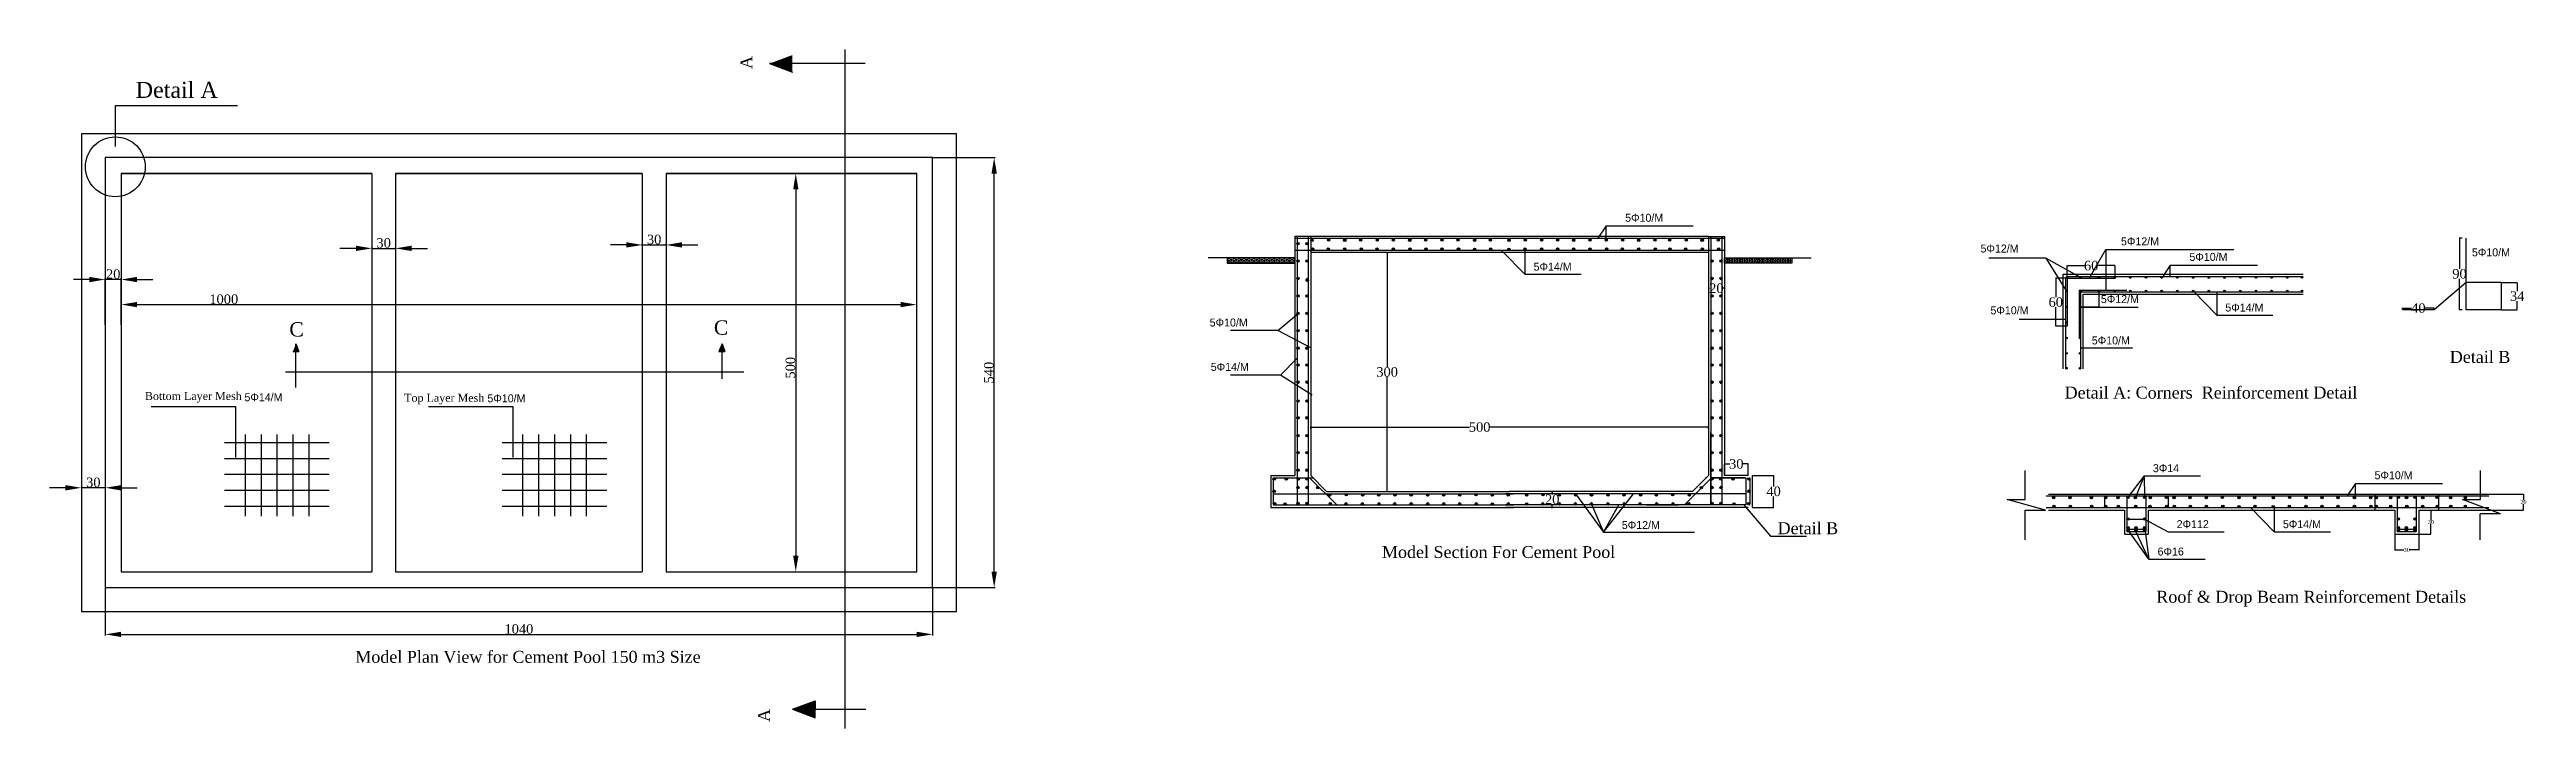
# Model space of a CAD drawing. Header units: millimetres. Extents: x 17020 to 20133, y 9975 to 10827.
import ezdxf

# ---------------------------------------------------------------- set-up
doc = ezdxf.new("R2010")
doc.units = ezdxf.units.MM
doc.layers.get('0').update_dxf_attribs({"linetype": 'CONTINUOUS'})
doc.layers.get('DEFPOINTS').update_dxf_attribs({"linetype": 'CONTINUOUS'})
doc.styles.get("Standard").update_dxf_attribs({"font": 'times.ttf', "height": 20})
doc.styles.add('STYLE1', font='greekc.shx', dxfattribs={"height": 10})
doc.styles.add('style2', font='times.ttf', dxfattribs={"height": 5})
doc.styles.add('style3', font='times.ttf', dxfattribs={"height": 12})
doc.dimstyles.get("Standard").update_dxf_attribs({"dimtxt": 5, "dimasz": 0.18, "dimexe": 0.18, "dimexo": 0.0625, "dimgap": 0.09, "dimtad": 0, "dimtih": 1, "dimtoh": 1, "dimdec": 0, "dimzin": 0, "dimdsep": 46, "dimtxsty": 'style2', "dimcen": 0.09, "dimadec": 0, "dimazin": 0, "dimtfac": 1, "dimtdec": 0, "dimtofl": 0, "dimtmove": 0, "dimatfit": 3, "dimfxl": 1, "dimtolj": 1, "dimtzin": 0, "dimarcsym": 0})

msp = doc.modelspace()

# ---------------------------------------------------------------- texts
for p in [(17903, 10802.6), (17925.1, 9982.7)]:
    msp.add_text('A', height=15, rotation=90).set_placement(p)
for s, height, p in [('Detail A', 20, (17127.9, 10766.4)), ('Detail B', 15, (20036.8, 10433.6)), ('Detail A: Corners  Reinforcement Detail', 15, (19552.6, 10388.8)), ('Bottom Layer Mesh', 10, (17139.5, 10387)), ('Top Layer Mesh', 10, (17465.4, 10384.8)), ('Detail B', 15, (19191.8, 10218.5)), ('Model Section For Cement Pool', 15, (18694.5, 10188.6)), ('Roof & Drop Beam Reinforcement Details', 15, (19667.9, 10132.4)), ('Model Plan View for Cement Pool 150 m3 Size', 15, (17403.9, 10057))]:
    msp.add_text(s, height=height).set_placement(p)
at = {"style": 'STYLE1'}
for s, p in [('5F10/M', (19000.2, 10610.8)), ('5F12/M', (19623.5, 10581.2)), ('5F14/M', (18885.1, 10549.4)), ('5F12/M', (19446.9, 10572.2)), ('5F10/M', (19709.5, 10561.7)), ('5F10/M', (20064.6, 10567.4)), ('5F10/M', (19459.4, 10494.6)), ('5F12/M', (19598.2, 10508.7)), ('5F14/M', (19754.7, 10498.1)), ('5F10/M', (18477.9, 10479.3)), ('5F10/M', (19586.8, 10456.8)), ('5F14/M', (18479.3, 10423.6)), ('5F14/M', (17264.6, 10385.5)), ('5F10/M', (17570, 10384.1)), ('3F14', (19663.6, 10296.4)), ('5F10/M', (19942.2, 10287.5)), ('5F12/M', (18996, 10225)), ('2F112', (19693.5, 10226.1)), ('5F14/M', (19827, 10226.1)), ('6F16', (19669.5, 10191.7))]:
    msp.add_text(s, height=10, dxfattribs=at).set_placement(p)
at = {"color": 7, "style": 'style3'}
for p in [(17321, 10466.7), (17854.7, 10469)]:
    msp.add_text('C', height=18, dxfattribs=at).set_placement(p)
at = {"color": 7, "insert": (19228.8, 10219.4), "char_height": 7, "attachment_point": 1}
msp.add_mtext('\\A1;', dxfattribs=at)

# ---------------------------------------------------------------- blocks, each defined once
blk = doc.blocks.new('*D0')
at = {"color": 0, "lineweight": -2, "transparency": 16777216}
for p, q in [((19159.9, 10292.2), (19186.9, 10292.2)), ((19186.8, 10292), (19186.8, 10278.4)), ((19159.9, 10252.2), (19186.9, 10252.2)), ((19186.8, 10252.4), (19186.8, 10266))]:
    blk.add_line(p, q, dxfattribs=at)
at = {"color": 0, "transparency": 16777216}
for points in [[(19186.7, 10292), (19186.8, 10292), (19186.8, 10292.2)], [(19186.7, 10252.4), (19186.8, 10252.4), (19186.8, 10252.2)]]:
    blk.add_solid(points, dxfattribs=at)
at = {"layer": 'DEFPOINTS', "color": 0, "transparency": 16777216}
for p in [(19159.9, 10292.2), (19186.8, 10292.2), (19159.9, 10252.2)]:
    blk.add_point(p, dxfattribs=at)
at = {"color": 0, "transparency": 16777216, "insert": (19186.8, 10272.2), "char_height": 12, "attachment_point": 5, "style": 'style3'}
blk.add_mtext('\\A1;40', dxfattribs=at)
blk = doc.blocks.new('*D1')
at = {"color": 0, "lineweight": -2, "transparency": 16777216}
for p, q in [((19124.9, 10292.3), (19124.9, 10306.9)), ((19125.1, 10306.7), (19131.6, 10306.7)), ((19154.7, 10306.7), (19148.1, 10306.7)), ((19154.9, 10292.3), (19154.9, 10306.9))]:
    blk.add_line(p, q, dxfattribs=at)
at = {"color": 0, "transparency": 16777216}
for points in [[(19125.1, 10306.8), (19125.1, 10306.7), (19124.9, 10306.7)], [(19154.7, 10306.8), (19154.7, 10306.7), (19154.9, 10306.7)]]:
    blk.add_solid(points, dxfattribs=at)
at = {"layer": 'DEFPOINTS', "color": 0, "transparency": 16777216}
for p in [(19154.9, 10306.7), (19124.9, 10292.2), (19154.9, 10292.2)]:
    blk.add_point(p, dxfattribs=at)
at = {"color": 0, "transparency": 16777216, "insert": (19139.9, 10306.7), "char_height": 12, "attachment_point": 5, "style": 'style3'}
blk.add_mtext('\\A1;30', dxfattribs=at)
blk = doc.blocks.new('*D2')
at = {"color": 0, "lineweight": -2, "transparency": 16777216}
for p, q in [((18907, 10272.2), (18908.7, 10272.2)), ((18907, 10252.2), (18908.7, 10252.2)), ((18908.5, 10272), (18908.5, 10268.4)), ((18908.5, 10252.4), (18908.5, 10256))]:
    blk.add_line(p, q, dxfattribs=at)
at = {"color": 0, "transparency": 16777216}
for points in [[(18908.5, 10272), (18908.6, 10272), (18908.5, 10272.2)], [(18908.5, 10252.4), (18908.6, 10252.4), (18908.5, 10252.2)]]:
    blk.add_solid(points, dxfattribs=at)
at = {"layer": 'DEFPOINTS', "color": 0, "transparency": 16777216}
for p in [(18906.9, 10272.2), (18906.9, 10252.2), (18908.5, 10272.2)]:
    blk.add_point(p, dxfattribs=at)
at = {"color": 0, "transparency": 16777216, "insert": (18908.5, 10262.2), "char_height": 12, "attachment_point": 5, "style": 'style3'}
blk.add_mtext('\\A1;20', dxfattribs=at)
blk = doc.blocks.new('*D3')
at = {"color": 0, "lineweight": -2, "transparency": 16777216}
for p, q in [((18604.9, 10350.6), (18604.9, 10353.2)), ((18605.1, 10353), (18804.7, 10353)), ((19104.7, 10353), (18830, 10353)), ((19104.9, 10350.6), (19104.9, 10353.2))]:
    blk.add_line(p, q, dxfattribs=at)
at = {"color": 0, "transparency": 16777216}
for points in [[(18605.1, 10353.1), (18605.1, 10353), (18604.9, 10353)], [(19104.7, 10353.1), (19104.7, 10353), (19104.9, 10353)]]:
    blk.add_solid(points, dxfattribs=at)
at = {"layer": 'DEFPOINTS', "color": 0, "transparency": 16777216}
for p in [(18604.9, 10350.5), (19104.9, 10353), (19104.9, 10350.5)]:
    blk.add_point(p, dxfattribs=at)
at = {"color": 0, "transparency": 16777216, "insert": (18817.3, 10353), "char_height": 12, "attachment_point": 5, "style": 'style3'}
blk.add_mtext('\\A1;500', dxfattribs=at)
blk = doc.blocks.new('*D4')
at = {"color": 0, "lineweight": -2, "transparency": 16777216}
for p, q in [((20101.5, 10534.4), (20121.7, 10534.4)), ((20121.5, 10534.3), (20121.5, 10523.6)), ((20101.5, 10500.4), (20121.7, 10500.4)), ((20121.5, 10500.6), (20121.5, 10511.3))]:
    blk.add_line(p, q, dxfattribs=at)
at = {"color": 0, "transparency": 16777216}
for points in [[(20121.5, 10534.3), (20121.6, 10534.3), (20121.5, 10534.4)], [(20121.5, 10500.6), (20121.6, 10500.6), (20121.5, 10500.4)]]:
    blk.add_solid(points, dxfattribs=at)
at = {"layer": 'DEFPOINTS', "color": 0, "transparency": 16777216}
for p in [(20101.5, 10534.4), (20101.5, 10500.4), (20121.5, 10500.4)]:
    blk.add_point(p, dxfattribs=at)
at = {"color": 0, "transparency": 16777216, "insert": (20121.5, 10517.4), "char_height": 12, "attachment_point": 5, "style": 'style3'}
blk.add_mtext('\\A1;34', dxfattribs=at)
blk = doc.blocks.new('*D5')
at = {"color": 0, "lineweight": -2, "transparency": 16777216}
for p, q in [((19977.3, 10500.5), (19977.3, 10502.6)), ((19977.5, 10502.4), (19988.8, 10502.4)), ((20017.2, 10502.4), (20005.8, 10502.4)), ((20017.3, 10500.5), (20017.3, 10502.6))]:
    blk.add_line(p, q, dxfattribs=at)
at = {"color": 0, "transparency": 16777216}
for points in [[(19977.5, 10502.4), (19977.5, 10502.4), (19977.3, 10502.4)], [(20017.2, 10502.4), (20017.2, 10502.4), (20017.3, 10502.4)]]:
    blk.add_solid(points, dxfattribs=at)
at = {"layer": 'DEFPOINTS', "color": 0, "transparency": 16777216}
for p in [(19977.3, 10500.4), (20017.3, 10502.4), (20017.3, 10500.4)]:
    blk.add_point(p, dxfattribs=at)
at = {"color": 0, "transparency": 16777216, "insert": (19997.3, 10502.4), "char_height": 12, "attachment_point": 5, "style": 'style3'}
blk.add_mtext('\\A1;40', dxfattribs=at)
blk = doc.blocks.new('*D6')
at = {"color": 0, "lineweight": -2, "transparency": 16777216}
for p, q in [((20052.4, 10590.4), (20048.8, 10590.4)), ((20049, 10590.3), (20049, 10551.7)), ((20049, 10500.6), (20049, 10539.2)), ((20052.4, 10500.4), (20048.8, 10500.4))]:
    blk.add_line(p, q, dxfattribs=at)
at = {"color": 0, "transparency": 16777216}
for points in [[(20049, 10590.3), (20049, 10590.3), (20049, 10590.4)], [(20049, 10500.6), (20049, 10500.6), (20049, 10500.4)]]:
    blk.add_solid(points, dxfattribs=at)
at = {"layer": 'DEFPOINTS', "color": 0, "transparency": 16777216}
for p in [(20049, 10590.4), (20052.5, 10590.4), (20052.5, 10500.4)]:
    blk.add_point(p, dxfattribs=at)
at = {"color": 0, "transparency": 16777216, "insert": (20049, 10545.4), "char_height": 12, "attachment_point": 5, "style": 'style3'}
blk.add_mtext('\\A1;90', dxfattribs=at)
blk = doc.blocks.new('*D13')
at = {"color": 0, "lineweight": -2, "transparency": 16777216}
for p, q in [((19556, 10539.9), (19556, 10555.9)), ((19556.2, 10555.7), (19577.7, 10555.7)), ((19615.8, 10555.7), (19594.2, 10555.7)), ((19616, 10539.9), (19616, 10555.9))]:
    blk.add_line(p, q, dxfattribs=at)
at = {"color": 0, "transparency": 16777216}
for points in [[(19556.2, 10555.8), (19556.2, 10555.7), (19556, 10555.7)], [(19615.8, 10555.8), (19615.8, 10555.7), (19616, 10555.7)]]:
    blk.add_solid(points, dxfattribs=at)
at = {"layer": 'DEFPOINTS', "color": 0, "transparency": 16777216}
for p in [(19616, 10555.7), (19556, 10539.9), (19616, 10539.9)]:
    blk.add_point(p, dxfattribs=at)
at = {"color": 0, "transparency": 16777216, "insert": (19586, 10555.7), "char_height": 12, "attachment_point": 5, "style": 'style3'}
blk.add_mtext('\\A1;60', dxfattribs=at)
blk = doc.blocks.new('*D7')
at = {"color": 0, "lineweight": -2, "transparency": 16777216}
for p, q in [((19555.9, 10539.9), (19541.3, 10539.9)), ((19541.5, 10539.7), (19541.5, 10516.1)), ((19541.5, 10480.1), (19541.5, 10503.7)), ((19555.9, 10479.9), (19541.3, 10479.9))]:
    blk.add_line(p, q, dxfattribs=at)
at = {"color": 0, "transparency": 16777216}
for points in [[(19541.4, 10539.7), (19541.5, 10539.7), (19541.5, 10539.9)], [(19541.4, 10480.1), (19541.5, 10480.1), (19541.5, 10479.9)]]:
    blk.add_solid(points, dxfattribs=at)
at = {"layer": 'DEFPOINTS', "color": 0, "transparency": 16777216}
for p in [(19556, 10539.9), (19541.5, 10479.9), (19556, 10479.9)]:
    blk.add_point(p, dxfattribs=at)
at = {"color": 0, "transparency": 16777216, "insert": (19541.5, 10509.9), "char_height": 12, "attachment_point": 5, "style": 'style3'}
blk.add_mtext('\\A1;60', dxfattribs=at)
blk = doc.blocks.new('*D8')
at = {"color": 0, "lineweight": -2, "transparency": 16777216}
for p, q in [((17109.6, 10484.2), (17109.6, 10508.1)), ((17129.6, 10506.8), (18089.6, 10506.8)), ((18109.6, 10484.2), (18109.6, 10508.1))]:
    blk.add_line(p, q, dxfattribs=at)
at = {"color": 0, "transparency": 16777216}
for points in [[(17129.6, 10510.1), (17129.6, 10503.5), (17109.6, 10506.8)], [(18089.6, 10510.1), (18089.6, 10503.5), (18109.6, 10506.8)]]:
    blk.add_solid(points, dxfattribs=at)
at = {"layer": 'DEFPOINTS', "color": 0, "transparency": 16777216}
for p in [(18109.6, 10506.8), (17109.6, 10483.5), (18109.6, 10483.5)]:
    blk.add_point(p, dxfattribs=at)
at = {"color": 0, "transparency": 16777216, "insert": (17238.6, 10513.5), "char_height": 12, "attachment_point": 5, "style": 'style3'}
blk.add_mtext('\\A1;1000', dxfattribs=at)
blk = doc.blocks.new('*D9')
at = {"color": 0, "lineweight": -2, "transparency": 16777216}
for p, q in [((17915.4, 10671.4), (17958.9, 10671.4)), ((17957.6, 10651.4), (17957.6, 10191.4)), ((17915.4, 10171.4), (17958.9, 10171.4))]:
    blk.add_line(p, q, dxfattribs=at)
at = {"color": 0, "transparency": 16777216}
for points in [[(17954.3, 10651.4), (17961, 10651.4), (17957.6, 10671.4)], [(17954.3, 10191.4), (17961, 10191.4), (17957.6, 10171.4)]]:
    blk.add_solid(points, dxfattribs=at)
at = {"layer": 'DEFPOINTS', "color": 0, "transparency": 16777216}
for p in [(17914.7, 10671.4), (17914.7, 10171.4), (17957.6, 10171.4)]:
    blk.add_point(p, dxfattribs=at)
at = {"color": 0, "transparency": 16777216, "insert": (17950.9, 10427.5), "char_height": 12, "attachment_point": 5, "rotation": 90, "style": 'style3'}
blk.add_mtext('\\A1;500', dxfattribs=at)
blk = doc.blocks.new('*D10')
at = {"color": 0, "lineweight": -2, "transparency": 16777216}
for p, q in [((17069.6, 10538.3), (17049.6, 10538.3)), ((17089.6, 10481.2), (17089.6, 10539.5)), ((17109.6, 10538.3), (17089.6, 10538.3)), ((17109.6, 10481.2), (17109.6, 10539.5)), ((17129.6, 10538.3), (17149.6, 10538.3))]:
    blk.add_line(p, q, dxfattribs=at)
at = {"color": 0, "transparency": 16777216}
for points in [[(17069.6, 10541.6), (17069.6, 10534.9), (17089.6, 10538.3)], [(17129.6, 10541.6), (17129.6, 10534.9), (17109.6, 10538.3)]]:
    blk.add_solid(points, dxfattribs=at)
at = {"layer": 'DEFPOINTS', "color": 0, "transparency": 16777216}
for p in [(17089.6, 10538.3), (17089.6, 10480.6), (17109.6, 10480.6)]:
    blk.add_point(p, dxfattribs=at)
at = {"color": 0, "transparency": 16777216, "insert": (17099.6, 10545), "char_height": 12, "attachment_point": 5, "style": 'style3'}
blk.add_mtext('\\A1;20', dxfattribs=at)
blk = doc.blocks.new('*D11')
at = {"color": 0, "lineweight": -2, "transparency": 16777216}
for p, q in [((17039.6, 10276.8), (17019.6, 10276.8)), ((17059.6, 10286.5), (17059.6, 10275.5)), ((17089.6, 10276.8), (17059.6, 10276.8)), ((17089.6, 10286.5), (17089.6, 10275.5)), ((17109.6, 10276.8), (17129.6, 10276.8))]:
    blk.add_line(p, q, dxfattribs=at)
at = {"color": 0, "transparency": 16777216}
for points in [[(17039.6, 10280.1), (17039.6, 10273.4), (17059.6, 10276.8)], [(17109.6, 10280.1), (17109.6, 10273.4), (17089.6, 10276.8)]]:
    blk.add_solid(points, dxfattribs=at)
at = {"layer": 'DEFPOINTS', "color": 0, "transparency": 16777216}
for p in [(17059.6, 10287.1), (17059.6, 10276.8), (17089.6, 10287.1)]:
    blk.add_point(p, dxfattribs=at)
at = {"color": 0, "transparency": 16777216, "insert": (17074.6, 10283.5), "char_height": 12, "attachment_point": 5, "style": 'style3'}
blk.add_mtext('\\A1;30', dxfattribs=at)
blk = doc.blocks.new('*D12')
at = {"color": 0, "lineweight": -2, "transparency": 16777216}
for p, q in [((19104.9, 10532.7), (19104.9, 10527.2)), ((19105.1, 10527.3), (19106.4, 10527.3)), ((19124.7, 10527.3), (19123.3, 10527.3)), ((19124.9, 10532.7), (19124.9, 10527.2))]:
    blk.add_line(p, q, dxfattribs=at)
at = {"color": 0, "transparency": 16777216}
for points in [[(19105.1, 10527.4), (19105.1, 10527.3), (19104.9, 10527.3)], [(19124.7, 10527.4), (19124.7, 10527.3), (19124.9, 10527.3)]]:
    blk.add_solid(points, dxfattribs=at)
at = {"layer": 'DEFPOINTS', "color": 0, "transparency": 16777216}
for p in [(19104.9, 10532.7), (19124.9, 10532.7), (19124.9, 10527.3)]:
    blk.add_point(p, dxfattribs=at)
at = {"color": 0, "transparency": 16777216, "insert": (19114.9, 10527.3), "char_height": 12, "attachment_point": 5, "style": 'style3'}
blk.add_mtext('\\A1;20', dxfattribs=at)
blk = doc.blocks.new('*D14')
at = {"color": 0, "lineweight": -2, "transparency": 16777216}
for p, q in [((18700.3, 10572.2), (18701.2, 10572.2)), ((18701, 10572), (18701, 10428.4)), ((18701, 10272.4), (18701, 10416)), ((18700.3, 10272.2), (18701.2, 10272.2))]:
    blk.add_line(p, q, dxfattribs=at)
at = {"color": 0, "transparency": 16777216}
for points in [[(18701, 10572), (18701.1, 10572), (18701, 10572.2)], [(18701, 10272.4), (18701.1, 10272.4), (18701, 10272.2)]]:
    blk.add_solid(points, dxfattribs=at)
at = {"layer": 'DEFPOINTS', "color": 0, "transparency": 16777216}
for p in [(18700.2, 10572.2), (18700.2, 10272.2), (18701, 10272.2)]:
    blk.add_point(p, dxfattribs=at)
at = {"color": 0, "transparency": 16777216, "insert": (18701, 10422.2), "char_height": 12, "attachment_point": 5, "style": 'style3'}
blk.add_mtext('\\A1;300', dxfattribs=at)
blk = doc.blocks.new('*D15')
at = {"color": 0, "lineweight": -2, "transparency": 16777216}
for p, q in [((19967.7, 10218.6), (19967.7, 10198.6)), ((19997.7, 10218.6), (19997.7, 10198.6)), ((19967.8, 10198.8), (19979.2, 10198.8)), ((19997.5, 10198.8), (19986.2, 10198.8))]:
    blk.add_line(p, q, dxfattribs=at)
at = {"color": 0, "transparency": 16777216}
for points in [[(19967.8, 10198.8), (19967.8, 10198.8), (19967.7, 10198.8)], [(19997.5, 10198.8), (19997.5, 10198.8), (19997.7, 10198.8)]]:
    blk.add_solid(points, dxfattribs=at)
at = {"layer": 'DEFPOINTS', "color": 0, "transparency": 16777216}
for p in [(19967.7, 10218.7), (19997.7, 10218.7), (19997.7, 10198.8)]:
    blk.add_point(p, dxfattribs=at)
at = {"color": 0, "transparency": 16777216, "insert": (19982.7, 10198.8), "char_height": 5, "attachment_point": 5, "style": 'style2'}
blk.add_mtext('\\A1;30', dxfattribs=at)
blk = doc.blocks.new('*D16')
at = {"color": 0, "lineweight": -2, "transparency": 16777216}
for p, q in [((19997.7, 10248.7), (20013.1, 10248.7)), ((20013, 10248.5), (20013, 10236.3)), ((19997.7, 10218.7), (20013.1, 10218.7)), ((20013, 10218.8), (20013, 10231))]:
    blk.add_line(p, q, dxfattribs=at)
at = {"color": 0, "transparency": 16777216}
for points in [[(20012.9, 10248.5), (20013, 10248.5), (20013, 10248.7)], [(20012.9, 10218.8), (20013, 10218.8), (20013, 10218.7)]]:
    blk.add_solid(points, dxfattribs=at)
at = {"layer": 'DEFPOINTS', "color": 0, "transparency": 16777216}
for p in [(19997.7, 10248.7), (20013, 10248.7), (19997.7, 10218.7)]:
    blk.add_point(p, dxfattribs=at)
at = {"color": 0, "transparency": 16777216, "insert": (20013, 10233.7), "char_height": 5, "attachment_point": 5, "style": 'style2'}
blk.add_mtext('\\A1;30', dxfattribs=at)
blk = doc.blocks.new('*D17')
at = {"color": 0, "lineweight": -2, "transparency": 16777216}
for p, q in [((20068, 10268.7), (20129.6, 10268.7)), ((20068, 10248.7), (20129.6, 10248.7)), ((20129.4, 10268.5), (20129.4, 10261.3)), ((20129.4, 10248.8), (20129.4, 10256))]:
    blk.add_line(p, q, dxfattribs=at)
at = {"color": 0, "transparency": 16777216}
for points in [[(20129.4, 10268.5), (20129.4, 10268.5), (20129.4, 10268.7)], [(20129.4, 10248.8), (20129.4, 10248.8), (20129.4, 10248.7)]]:
    blk.add_solid(points, dxfattribs=at)
at = {"layer": 'DEFPOINTS', "color": 0, "transparency": 16777216}
for p in [(20068, 10268.7), (20068, 10248.7), (20129.4, 10248.7)]:
    blk.add_point(p, dxfattribs=at)
at = {"color": 0, "transparency": 16777216, "insert": (20129.4, 10258.7), "char_height": 5, "attachment_point": 5, "style": 'style2'}
blk.add_mtext('\\A1;20', dxfattribs=at)
blk = doc.blocks.new('*D18')
at = {"color": 0, "lineweight": -2, "transparency": 16777216}
for p, q in [((17404.6, 10577.4), (17384.6, 10577.4)), ((17424.6, 10578.1), (17424.6, 10578.7)), ((17424.6, 10577.4), (17454.6, 10577.4)), ((17454.6, 10578.1), (17454.6, 10578.7)), ((17474.6, 10577.4), (17494.6, 10577.4))]:
    blk.add_line(p, q, dxfattribs=at)
at = {"color": 0, "transparency": 16777216}
for points in [[(17404.6, 10580.8), (17404.6, 10574.1), (17424.6, 10577.4)], [(17474.6, 10580.8), (17474.6, 10574.1), (17454.6, 10577.4)]]:
    blk.add_solid(points, dxfattribs=at)
at = {"layer": 'DEFPOINTS', "color": 0, "transparency": 16777216}
for p in [(17424.6, 10577.4), (17454.6, 10577.4), (17454.6, 10577.4)]:
    blk.add_point(p, dxfattribs=at)
at = {"color": 0, "transparency": 16777216, "insert": (17439.6, 10584.2), "char_height": 12, "attachment_point": 5, "style": 'style3'}
blk.add_mtext('\\A1;30', dxfattribs=at)
blk = doc.blocks.new('*D19')
at = {"color": 0, "lineweight": -2, "transparency": 16777216}
for p, q in [((17744.6, 10581.7), (17724.6, 10581.7)), ((17764.6, 10580.9), (17764.6, 10583)), ((17764.6, 10581.7), (17794.6, 10581.7)), ((17794.6, 10580.9), (17794.6, 10583)), ((17814.6, 10581.7), (17834.6, 10581.7))]:
    blk.add_line(p, q, dxfattribs=at)
at = {"color": 0, "transparency": 16777216}
for points in [[(17744.6, 10585.1), (17744.6, 10578.4), (17764.6, 10581.7)], [(17814.6, 10585.1), (17814.6, 10578.4), (17794.6, 10581.7)]]:
    blk.add_solid(points, dxfattribs=at)
at = {"layer": 'DEFPOINTS', "color": 0, "transparency": 16777216}
for p in [(17764.6, 10580.3), (17794.6, 10581.7), (17794.6, 10580.3)]:
    blk.add_point(p, dxfattribs=at)
at = {"color": 0, "transparency": 16777216, "insert": (17779.6, 10588.5), "char_height": 12, "attachment_point": 5, "style": 'style3'}
blk.add_mtext('\\A1;30', dxfattribs=at)
blk = doc.blocks.new('*D20')
at = {"color": 0, "lineweight": -2, "transparency": 16777216}
for p, q in [((17089.6, 10150.7), (17089.6, 10091.5)), ((18129.6, 10150.7), (18129.6, 10091.5)), ((17109.6, 10092.7), (18109.6, 10092.7))]:
    blk.add_line(p, q, dxfattribs=at)
at = {"color": 0, "transparency": 16777216}
for points in [[(17109.6, 10096), (17109.6, 10089.4), (17089.6, 10092.7)], [(18109.6, 10096), (18109.6, 10089.4), (18129.6, 10092.7)]]:
    blk.add_solid(points, dxfattribs=at)
at = {"layer": 'DEFPOINTS', "color": 0, "transparency": 16777216}
for p in [(17089.6, 10151.4), (18129.6, 10151.4), (18129.6, 10092.7)]:
    blk.add_point(p, dxfattribs=at)
at = {"color": 0, "transparency": 16777216, "insert": (17609.6, 10099.4), "char_height": 12, "attachment_point": 5, "style": 'style3'}
blk.add_mtext('\\A1;1040', dxfattribs=at)
blk = doc.blocks.new('*D21')
at = {"color": 0, "lineweight": -2, "transparency": 16777216}
for p, q in [((18130.2, 10691.4), (18208.3, 10691.4)), ((18207, 10171.4), (18207, 10671.4)), ((18130.2, 10151.4), (18208.3, 10151.4))]:
    blk.add_line(p, q, dxfattribs=at)
at = {"color": 0, "transparency": 16777216}
for points in [[(18203.7, 10671.4), (18210.4, 10671.4), (18207, 10691.4)], [(18203.7, 10171.4), (18210.4, 10171.4), (18207, 10151.4)]]:
    blk.add_solid(points, dxfattribs=at)
at = {"layer": 'DEFPOINTS', "color": 0, "transparency": 16777216}
for p in [(18129.6, 10691.4), (18207, 10691.4), (18129.6, 10151.4)]:
    blk.add_point(p, dxfattribs=at)
at = {"color": 0, "transparency": 16777216, "insert": (18200.3, 10421.4), "char_height": 12, "attachment_point": 5, "rotation": 90, "style": 'style3'}
blk.add_mtext('\\A1;540', dxfattribs=at)

# ---------------------------------------------------------------- dimensions: what is measured, and where the dimension line sits
dim = msp.add_linear_dim(base=(18207, 10691.4), p1=(18129.6, 10151.4), p2=(18129.6, 10691.4), angle=90, dimstyle='Standard', override={"dimtxt": 7, "dimasz": 20, "dimexe": 1.25, "dimexo": 0.625, "dimgap": 0.625, "dimtad": 1, "dimtih": 0, "dimtoh": 0, "dimlfac": -1, "dimzin": 8, "dimtxsty": 'style3', "dimcen": 2.5, "dimtofl": 1})
dim.commit()
dim.dimension.update_dxf_attribs({"geometry": '*D21', "text_midpoint": (18200.3, 10421.4)})
dim = msp.add_linear_dim(base=(17957.6, 10171.4), p1=(17914.7, 10671.4), p2=(17914.7, 10171.4), angle=90, dimstyle='Standard', override={"dimtxt": 7, "dimasz": 20, "dimexe": 1.25, "dimexo": 0.625, "dimgap": 0.625, "dimtad": 1, "dimtih": 0, "dimtoh": 0, "dimlfac": -1, "dimzin": 8, "dimtxsty": 'style3', "dimcen": 2.5, "dimtofl": 1})
dim.commit()
dim.dimension.update_dxf_attribs({"geometry": '*D9', "text_midpoint": (17957.6, 10427.5), "dimtype": 160})
for base, p1, p2, picture, middle in [((17454.6, 10577.4), (17424.6, 10577.4), (17454.6, 10577.4), '*D18', (17439.6, 10584.2)), ((17794.6, 10581.7), (17764.6, 10580.3), (17794.6, 10580.3), '*D19', (17779.6, 10588.5)), ((17089.6, 10538.3), (17109.6, 10480.6), (17089.6, 10480.6), '*D10', (17099.6, 10545)), ((17059.6, 10276.8), (17089.6, 10287.1), (17059.6, 10287.1), '*D11', (17074.6, 10283.5)), ((18129.6, 10092.7), (17089.6, 10151.4), (18129.6, 10151.4), '*D20', (17609.6, 10099.4))]:
    dim = msp.add_linear_dim(base=base, p1=p1, p2=p2, dimstyle='Standard', override={"dimtxt": 7, "dimasz": 20, "dimexe": 1.25, "dimexo": 0.625, "dimgap": 0.625, "dimtad": 1, "dimtih": 0, "dimtoh": 0, "dimlfac": -1, "dimzin": 8, "dimtxsty": 'style3', "dimcen": 2.5, "dimtofl": 1})
    dim.commit()
    dim.dimension.update_dxf_attribs({"geometry": picture, "text_midpoint": middle})
at = {"color": 7}
for p1, p2, distance, picture, middle in [((20052.5, 10500.4), (20052.5, 10590.4), 3.5, '*D6', (20049, 10545.4)), ((20101.5, 10534.4), (20101.5, 10500.4), 20.1, '*D4', (20121.5, 10517.4)), ((19977.3, 10500.4), (20017.3, 10500.4), 1.9, '*D5', (19997.3, 10502.4))]:
    dim = msp.add_aligned_dim(p1=p1, p2=p2, distance=distance, dimstyle='Standard', override={"dimtxsty": 'style3'}, dxfattribs=at)
    dim.commit()
    dim.dimension.update_dxf_attribs({"geometry": picture, "text_midpoint": middle})
for base, p1, p2, picture, middle in [((18701, 10272.2), (18700.2, 10572.2), (18700.2, 10272.2), '*D14', (18701, 10422.2)), ((19541.5, 10479.9), (19556, 10539.9), (19556, 10479.9), '*D7', (19541.5, 10509.9)), ((19186.8, 10292.2), (19159.9, 10252.2), (19159.9, 10292.2), '*D0', (19186.8, 10272.2)), ((18908.5, 10272.2), (18906.9, 10252.2), (18906.9, 10272.2), '*D2', (18908.5, 10262.2))]:
    dim = msp.add_linear_dim(base=base, p1=p1, p2=p2, angle=90, dimstyle='Standard', override={"dimtxsty": 'style3'}, dxfattribs=at)
    dim.commit()
    dim.dimension.update_dxf_attribs({"geometry": picture, "text_midpoint": middle})
for base, p1, p2, picture, middle in [((19616, 10555.7), (19556, 10539.9), (19616, 10539.9), '*D13', (19586, 10555.7)), ((19124.9, 10527.3), (19104.9, 10532.7), (19124.9, 10532.7), '*D12', (19114.9, 10527.3)), ((19154.9, 10306.7), (19124.9, 10292.2), (19154.9, 10292.2), '*D1', (19139.9, 10306.7))]:
    dim = msp.add_linear_dim(base=base, p1=p1, p2=p2, dimstyle='Standard', override={"dimtxsty": 'style3'}, dxfattribs=at)
    dim.commit()
    dim.dimension.update_dxf_attribs({"geometry": picture, "text_midpoint": middle})
dim = msp.add_linear_dim(base=(18109.6, 10506.8), p1=(17109.6, 10483.5), p2=(18109.6, 10483.5), dimstyle='Standard', override={"dimtxt": 7, "dimasz": 20, "dimexe": 1.25, "dimexo": 0.625, "dimgap": 0.625, "dimtad": 1, "dimtih": 0, "dimtoh": 0, "dimlfac": -1, "dimzin": 8, "dimtxsty": 'style3', "dimcen": 2.5, "dimtofl": 1})
dim.commit()
dim.dimension.update_dxf_attribs({"geometry": '*D8', "text_midpoint": (17238.6, 10506.8), "dimtype": 160})
dim = msp.add_linear_dim(base=(19104.9, 10353), p1=(18604.9, 10350.5), p2=(19104.9, 10350.5), dimstyle='Standard', override={"dimtxsty": 'style3'}, dxfattribs=at)
dim.commit()
dim.dimension.update_dxf_attribs({"geometry": '*D3', "text_midpoint": (18817.3, 10353), "dimtype": 160})
for base, p1, p2, picture, middle in [((20013, 10248.7), (19997.7, 10218.7), (19997.7, 10248.7), '*D16', (20013, 10233.7)), ((20129.4, 10248.7), (20068, 10268.7), (20068, 10248.7), '*D17', (20129.4, 10258.7))]:
    dim = msp.add_linear_dim(base=base, p1=p1, p2=p2, angle=90, dimstyle='Standard', dxfattribs=at)
    dim.commit()
    dim.dimension.update_dxf_attribs({"geometry": picture, "text_midpoint": middle})
dim = msp.add_linear_dim(base=(19997.7, 10198.8), p1=(19967.7, 10218.7), p2=(19997.7, 10218.7), dimstyle='Standard', dxfattribs=at)
dim.commit()
dim.dimension.update_dxf_attribs({"geometry": '*D15', "text_midpoint": (19982.7, 10198.8)})

# ---------------------------------------------------------------- hatches: boundary and pattern name
h = msp.add_hatch(color=256)
h.paths.add_polyline_path([(17924.8, 10809.5), (17953.5, 10809.5), (17953.5, 10798.8)])
h.paths.add_polyline_path([(17924.8, 10809.5), (17953.5, 10820.2), (17953.5, 10809.5)])
h = msp.add_hatch(color=256)
edge = h.paths.add_edge_path()
edge.add_arc((18606.5, 10587.6), 1.5, 0, 360)
h = msp.add_hatch(color=256)
edge = h.paths.add_edge_path()
edge.add_arc((18627.4, 10588), 1.5, 0, 360)
h = msp.add_hatch(color=256)
edge = h.paths.add_edge_path()
edge.add_arc((18647.8, 10587.7), 1.5, 0, 360)
h = msp.add_hatch(color=256)
edge = h.paths.add_edge_path()
edge.add_arc((18667.8, 10587.8), 1.5, 0, 360)
h = msp.add_hatch(color=256)
edge = h.paths.add_edge_path()
edge.add_arc((18688.5, 10587.8), 1.5, 0, 360)
h = msp.add_hatch(color=256)
edge = h.paths.add_edge_path()
edge.add_arc((18708.9, 10587.8), 1.5, 0, 360)
h = msp.add_hatch(color=256)
edge = h.paths.add_edge_path()
edge.add_arc((18729.5, 10587.7), 1.5, 0, 360)
h = msp.add_hatch(color=256)
edge = h.paths.add_edge_path()
edge.add_arc((18749.5, 10587.8), 1.5, 0, 360)
h = msp.add_hatch(color=256)
edge = h.paths.add_edge_path()
edge.add_arc((18769.9, 10587.8), 1.5, 0, 360)
h = msp.add_hatch(color=256)
edge = h.paths.add_edge_path()
edge.add_arc((18790.2, 10588), 1.5, 0, 360)
h = msp.add_hatch(color=256)
edge = h.paths.add_edge_path()
edge.add_arc((18810.9, 10587.7), 1.5, 0, 360)
h = msp.add_hatch(color=256)
edge = h.paths.add_edge_path()
edge.add_arc((18830.8, 10587.8), 1.5, 0, 360)
h = msp.add_hatch(color=256)
edge = h.paths.add_edge_path()
edge.add_arc((18854.1, 10587.7), 1.5, 0, 360)
h = msp.add_hatch(color=256)
edge = h.paths.add_edge_path()
edge.add_arc((18874.8, 10588), 1.5, 0, 360)
h = msp.add_hatch(color=256)
edge = h.paths.add_edge_path()
edge.add_arc((18895.1, 10587.8), 1.5, 0, 360)
h = msp.add_hatch(color=256)
edge = h.paths.add_edge_path()
edge.add_arc((18915.5, 10587.8), 1.5, 0, 360)
h = msp.add_hatch(color=256)
edge = h.paths.add_edge_path()
edge.add_arc((18935.5, 10587.7), 1.5, 0, 360)
h = msp.add_hatch(color=256)
edge = h.paths.add_edge_path()
edge.add_arc((18956.1, 10587.8), 1.5, 0, 360)
h = msp.add_hatch(color=256)
edge = h.paths.add_edge_path()
edge.add_arc((18976.5, 10587.8), 1.5, 0, 360)
h = msp.add_hatch(color=256)
edge = h.paths.add_edge_path()
edge.add_arc((18997.2, 10587.8), 1.5, 0, 360)
h = msp.add_hatch(color=256)
edge = h.paths.add_edge_path()
edge.add_arc((19017.2, 10587.7), 1.5, 0, 360)
h = msp.add_hatch(color=256)
edge = h.paths.add_edge_path()
edge.add_arc((19037.6, 10588), 1.5, 0, 360)
h = msp.add_hatch(color=256)
edge = h.paths.add_edge_path()
edge.add_arc((19056.3, 10587.8), 1.5, 0, 360)
h = msp.add_hatch(color=256)
edge = h.paths.add_edge_path()
edge.add_arc((19077, 10587.8), 1.5, 0, 360)
h = msp.add_hatch(color=256)
edge = h.paths.add_edge_path()
edge.add_arc((19097, 10587.7), 1.5, 0, 360)
h = msp.add_hatch(color=256)
edge = h.paths.add_edge_path()
edge.add_arc((19117.5, 10588), 1.5, 0, 360)
h = msp.add_hatch()
h.set_pattern_fill('MUDST', color=256, scale=0.25, style=0)
h.set_pattern_definition([(180, (37714.7457, -20), (-3.175, 1.5875), [1.5875, -1.5875, 0, -1.5875, 0, -1.5875])])
h.paths.add_polyline_path([(18584.9, 10565.6), (18500.1, 10565.6), (18500.1, 10558.8), (18584.9, 10558.8)])
h = msp.add_hatch(color=256)
edge = h.paths.add_edge_path()
edge.add_arc((18589.1, 10583.3), 1.5, 0, 360)
h = msp.add_hatch(color=256)
edge = h.paths.add_edge_path()
edge.add_arc((18589.1, 10561.4), 1.5, 0, 360)
h = msp.add_hatch(color=256)
edge = h.paths.add_edge_path()
edge.add_arc((18600.4, 10583.3), 1.5, 0, 360)
h = msp.add_hatch(color=256)
edge = h.paths.add_edge_path()
edge.add_arc((18600.4, 10561.4), 1.5, 0, 360)
h = msp.add_hatch(color=256)
edge = h.paths.add_edge_path()
edge.add_arc((18607.3, 10576.7), 1.5, 0, 360)
h = msp.add_hatch(color=256)
edge = h.paths.add_edge_path()
edge.add_arc((18627, 10576.6), 1.5, 0, 360)
h = msp.add_hatch(color=256)
edge = h.paths.add_edge_path()
edge.add_arc((18647.7, 10576.6), 1.5, 0, 360)
h = msp.add_hatch(color=256)
edge = h.paths.add_edge_path()
edge.add_arc((18668.5, 10576.6), 1.5, 0, 360)
h = msp.add_hatch(color=256)
edge = h.paths.add_edge_path()
edge.add_arc((18688.2, 10576.6), 1.5, 0, 360)
h = msp.add_hatch(color=256)
edge = h.paths.add_edge_path()
edge.add_arc((18708.9, 10576.6), 1.5, 0, 360)
h = msp.add_hatch(color=256)
edge = h.paths.add_edge_path()
edge.add_arc((18729.6, 10576.6), 1.5, 0, 360)
h = msp.add_hatch(color=256)
edge = h.paths.add_edge_path()
edge.add_arc((18749.8, 10576.6), 1.5, 0, 360)
h = msp.add_hatch(color=256)
edge = h.paths.add_edge_path()
edge.add_arc((18769.8, 10576.6), 1.5, 0, 360)
h = msp.add_hatch(color=256)
edge = h.paths.add_edge_path()
edge.add_arc((18790.7, 10576.6), 1.5, 0, 360)
h = msp.add_hatch(color=256)
edge = h.paths.add_edge_path()
edge.add_arc((18811, 10576.3), 1.5, 0, 360)
h = msp.add_hatch(color=256)
edge = h.paths.add_edge_path()
edge.add_arc((18831, 10576.6), 1.5, 0, 360)
h = msp.add_hatch(color=256)
edge = h.paths.add_edge_path()
edge.add_arc((18854, 10576.3), 1.5, 0, 360)
h = msp.add_hatch(color=256)
edge = h.paths.add_edge_path()
edge.add_arc((18874.3, 10576.6), 1.5, 0, 360)
h = msp.add_hatch(color=256)
edge = h.paths.add_edge_path()
edge.add_arc((18895.2, 10576.6), 1.5, 0, 360)
h = msp.add_hatch(color=256)
edge = h.paths.add_edge_path()
edge.add_arc((18915.2, 10576.6), 1.5, 0, 360)
h = msp.add_hatch(color=256)
edge = h.paths.add_edge_path()
edge.add_arc((18935.4, 10576.6), 1.5, 0, 360)
h = msp.add_hatch(color=256)
edge = h.paths.add_edge_path()
edge.add_arc((18956.1, 10576.6), 1.5, 0, 360)
h = msp.add_hatch(color=256)
edge = h.paths.add_edge_path()
edge.add_arc((18976.8, 10576.6), 1.5, 0, 360)
h = msp.add_hatch(color=256)
edge = h.paths.add_edge_path()
edge.add_arc((18996.5, 10576.6), 1.5, 0, 360)
h = msp.add_hatch(color=256)
edge = h.paths.add_edge_path()
edge.add_arc((19017.3, 10576.6), 1.5, 0, 360)
h = msp.add_hatch(color=256)
edge = h.paths.add_edge_path()
edge.add_arc((19038, 10576.6), 1.5, 0, 360)
h = msp.add_hatch(color=256)
edge = h.paths.add_edge_path()
edge.add_arc((19056.6, 10576.6), 1.5, 0, 360)
h = msp.add_hatch(color=256)
edge = h.paths.add_edge_path()
edge.add_arc((19076.4, 10576.6), 1.5, 0, 360)
h = msp.add_hatch(color=256)
edge = h.paths.add_edge_path()
edge.add_arc((19097.2, 10576.6), 1.5, 0, 360)
h = msp.add_hatch(color=256)
edge = h.paths.add_edge_path()
edge.add_arc((19109.4, 10561.4), 1.5, 0, 360)
h = msp.add_hatch(color=256)
edge = h.paths.add_edge_path()
edge.add_arc((19117.8, 10576.6), 1.5, 0, 360)
h = msp.add_hatch(color=256)
edge = h.paths.add_edge_path()
edge.add_arc((19120.6, 10561.4), 1.5, 0, 360)
h = msp.add_hatch()
h.set_pattern_fill('MUDST', color=256, scale=0.25, style=0)
h.set_pattern_definition([(0, (-5, -20), (3.175, 1.5875), [1.5875, -1.5875, 0, -1.5875, 0, -1.5875])])
h.paths.add_polyline_path([(19124.9, 10565.6), (19209.6, 10565.6), (19209.6, 10558.8), (19124.9, 10558.8)])
h = msp.add_hatch(color=256)
edge = h.paths.add_edge_path()
edge.add_arc((18589.1, 10539.6), 1.5, 0, 360)
h = msp.add_hatch(color=256)
edge = h.paths.add_edge_path()
edge.add_arc((18600.5, 10537.1), 1.5, 0, 360)
h = msp.add_hatch(color=256)
edge = h.paths.add_edge_path()
edge.add_arc((19109.4, 10539.6), 1.5, 0, 360)
h = msp.add_hatch(color=256)
edge = h.paths.add_edge_path()
edge.add_arc((19120.6, 10539.6), 1.5, 0, 360)
h = msp.add_hatch(color=256)
edge = h.paths.add_edge_path()
edge.add_arc((19555.1, 10523.9), 1, 0, 360)
edge = h.paths.add_edge_path()
edge.add_arc((19555.4, 10540.7), 1, 0, 360)
edge = h.paths.add_edge_path()
edge.add_arc((19595.7, 10540.9), 1, 0, 360)
edge = h.paths.add_edge_path()
edge.add_arc((19615.5, 10540.9), 1, 0, 360)
edge = h.paths.add_edge_path()
edge.add_arc((19635.2, 10540.9), 1, 0, 360)
edge = h.paths.add_edge_path()
edge.add_arc((19654.9, 10540.9), 1, 0, 360)
edge = h.paths.add_edge_path()
edge.add_arc((19674.7, 10540.9), 1, 0, 360)
edge = h.paths.add_edge_path()
edge.add_arc((19694.4, 10540.9), 1, 0, 360)
edge = h.paths.add_edge_path()
edge.add_arc((19714.2, 10540.9), 1, 0, 360)
edge = h.paths.add_edge_path()
edge.add_arc((19733.9, 10540.9), 1, 0, 360)
edge = h.paths.add_edge_path()
edge.add_arc((19753.6, 10540.9), 1, 0, 360)
edge = h.paths.add_edge_path()
edge.add_arc((19773.4, 10540.9), 1, 0, 360)
edge = h.paths.add_edge_path()
edge.add_arc((19572.5, 10540.9), 1, 0, 360)
edge = h.paths.add_edge_path()
edge.add_arc((19572.7, 10523.5), 1, 0, 360)
edge = h.paths.add_edge_path()
edge.add_arc((19773.4, 10523.9), 1, 0, 360)
edge = h.paths.add_edge_path()
edge.add_arc((19753.6, 10523.9), 1, 0, 360)
edge = h.paths.add_edge_path()
edge.add_arc((19733.9, 10523.9), 1, 0, 360)
edge = h.paths.add_edge_path()
edge.add_arc((19714.2, 10523.9), 1, 0, 360)
edge = h.paths.add_edge_path()
edge.add_arc((19694.4, 10523.9), 1, 0, 360)
edge = h.paths.add_edge_path()
edge.add_arc((19674.7, 10523.9), 1, 0, 360)
edge = h.paths.add_edge_path()
edge.add_arc((19654.9, 10523.9), 1, 0, 360)
edge = h.paths.add_edge_path()
edge.add_arc((19635.2, 10523.9), 1, 0, 360)
edge = h.paths.add_edge_path()
edge.add_arc((19615.5, 10523.9), 1, 0, 360)
edge = h.paths.add_edge_path()
edge.add_arc((19595.7, 10523.9), 1, 0, 360)
edge = h.paths.add_edge_path()
edge.add_arc((19571.9, 10503.7), 1, 0, 360)
edge = h.paths.add_edge_path()
edge.add_arc((19571.9, 10484.3), 1, 0, 360)
edge = h.paths.add_edge_path()
edge.add_arc((19555, 10464.9), 1, 0, 360)
edge = h.paths.add_edge_path()
edge.add_arc((19555, 10445.5), 1, 0, 360)
edge = h.paths.add_edge_path()
edge.add_arc((19555, 10426.9), 1, 0, 360)
edge = h.paths.add_edge_path()
edge.add_arc((19572, 10426.9), 1, 0, 360)
edge = h.paths.add_edge_path()
edge.add_arc((19572, 10445.5), 1, 0, 360)
edge = h.paths.add_edge_path()
edge.add_arc((19572, 10464.9), 1, 0, 360)
edge = h.paths.add_edge_path()
edge.add_arc((19555.1, 10484.3), 1, 0, 360)
edge = h.paths.add_edge_path()
edge.add_arc((19555.1, 10503.7), 1, 0, 360)
h = msp.add_hatch(color=256)
edge = h.paths.add_edge_path()
edge.add_arc((19793.1, 10540.9), 1, 0, 360)
edge = h.paths.add_edge_path()
edge.add_arc((19812.8, 10540.9), 1, 0, 360)
edge = h.paths.add_edge_path()
edge.add_arc((19832.6, 10540.9), 1, 0, 360)
edge = h.paths.add_edge_path()
edge.add_arc((19851.1, 10540.9), 1, 0, 360)
edge = h.paths.add_edge_path()
edge.add_arc((19851.1, 10523.9), 1, 0, 360)
edge = h.paths.add_edge_path()
edge.add_arc((19832.6, 10523.9), 1, 0, 360)
edge = h.paths.add_edge_path()
edge.add_arc((19812.8, 10523.9), 1, 0, 360)
edge = h.paths.add_edge_path()
edge.add_arc((19793.1, 10523.9), 1, 0, 360)
h = msp.add_hatch(color=256)
edge = h.paths.add_edge_path()
edge.add_arc((18589.1, 10517.7), 1.5, 0, 360)
h = msp.add_hatch(color=256)
edge = h.paths.add_edge_path()
edge.add_arc((18589.1, 10495.8), 1.5, 0, 360)
h = msp.add_hatch(color=256)
edge = h.paths.add_edge_path()
edge.add_arc((18600.4, 10517.7), 1.5, 0, 360)
h = msp.add_hatch(color=256)
edge = h.paths.add_edge_path()
edge.add_arc((18600.4, 10495.8), 1.5, 0, 360)
h = msp.add_hatch(color=256)
edge = h.paths.add_edge_path()
edge.add_arc((19109.4, 10517.7), 1.5, 0, 360)
h = msp.add_hatch(color=256)
edge = h.paths.add_edge_path()
edge.add_arc((19109.4, 10495.8), 1.5, 0, 360)
h = msp.add_hatch(color=256)
edge = h.paths.add_edge_path()
edge.add_arc((19120.6, 10517.7), 1.5, 0, 360)
h = msp.add_hatch(color=256)
edge = h.paths.add_edge_path()
edge.add_arc((19120.6, 10495.8), 1.5, 0, 360)
h = msp.add_hatch(color=256)
edge = h.paths.add_edge_path()
edge.add_arc((18589.1, 10473.9), 1.5, 0, 360)
h = msp.add_hatch(color=256)
edge = h.paths.add_edge_path()
edge.add_arc((18600.4, 10473.9), 1.5, 0, 360)
h = msp.add_hatch(color=256)
edge = h.paths.add_edge_path()
edge.add_arc((19109.4, 10473.9), 1.5, 0, 360)
h = msp.add_hatch(color=256)
edge = h.paths.add_edge_path()
edge.add_arc((19120.6, 10473.9), 1.5, 0, 360)
h = msp.add_hatch(color=7)
h.dxf.hatch_style = 1
h.paths.add_polyline_path([(17329.3, 10457.7), (17325.6, 10448.1), (17329.3, 10448.1)])
h.paths.add_polyline_path([(17329.3, 10457.7), (17329.3, 10448.1), (17333.1, 10448.1)])
h = msp.add_hatch(color=7)
h.dxf.hatch_style = 1
h.paths.add_polyline_path([(17864.9, 10457.7), (17861.1, 10448.1), (17864.9, 10448.1)])
h.paths.add_polyline_path([(17864.9, 10457.7), (17864.9, 10448.1), (17868.6, 10448.1)])
h = msp.add_hatch(color=256)
edge = h.paths.add_edge_path()
edge.add_arc((18589.1, 10452.1), 1.5, 0, 360)
h = msp.add_hatch(color=256)
edge = h.paths.add_edge_path()
edge.add_arc((18589.1, 10430.9), 1.5, 0, 360)
h = msp.add_hatch(color=256)
edge = h.paths.add_edge_path()
edge.add_arc((18600.4, 10452.1), 1.5, 0, 360)
h = msp.add_hatch(color=256)
edge = h.paths.add_edge_path()
edge.add_arc((18600.4, 10430.9), 1.5, 0, 360)
h = msp.add_hatch(color=256)
edge = h.paths.add_edge_path()
edge.add_arc((19109.4, 10452.1), 1.5, 0, 360)
h = msp.add_hatch(color=256)
edge = h.paths.add_edge_path()
edge.add_arc((19109.4, 10430.9), 1.5, 0, 360)
h = msp.add_hatch(color=256)
edge = h.paths.add_edge_path()
edge.add_arc((19120.6, 10452.1), 1.5, 0, 360)
h = msp.add_hatch(color=256)
edge = h.paths.add_edge_path()
edge.add_arc((19120.6, 10430.9), 1.5, 0, 360)
h = msp.add_hatch(color=256)
edge = h.paths.add_edge_path()
edge.add_arc((18589.1, 10409.5), 1.5, 0, 360)
h = msp.add_hatch(color=256)
edge = h.paths.add_edge_path()
edge.add_arc((18600.4, 10409.5), 1.5, 0, 360)
h = msp.add_hatch(color=256)
edge = h.paths.add_edge_path()
edge.add_arc((19109.4, 10409.5), 1.5, 0, 360)
h = msp.add_hatch(color=256)
edge = h.paths.add_edge_path()
edge.add_arc((19120.6, 10409.5), 1.5, 0, 360)
h = msp.add_hatch(color=256)
edge = h.paths.add_edge_path()
edge.add_arc((18589.1, 10385.7), 1.5, 0, 360)
h = msp.add_hatch(color=256)
edge = h.paths.add_edge_path()
edge.add_arc((18600.4, 10385.7), 1.5, 0, 360)
h = msp.add_hatch(color=256)
edge = h.paths.add_edge_path()
edge.add_arc((19109.4, 10385.7), 1.5, 0, 360)
h = msp.add_hatch(color=256)
edge = h.paths.add_edge_path()
edge.add_arc((19120.6, 10385.7), 1.5, 0, 360)
h = msp.add_hatch(color=256)
edge = h.paths.add_edge_path()
edge.add_arc((18589.1, 10364.6), 1.5, 0, 360)
h = msp.add_hatch(color=256)
edge = h.paths.add_edge_path()
edge.add_arc((18589.1, 10342.3), 1.5, 0, 360)
h = msp.add_hatch(color=256)
edge = h.paths.add_edge_path()
edge.add_arc((18600.4, 10364.6), 1.5, 0, 360)
h = msp.add_hatch(color=256)
edge = h.paths.add_edge_path()
edge.add_arc((18600.4, 10342.3), 1.5, 0, 360)
h = msp.add_hatch(color=256)
edge = h.paths.add_edge_path()
edge.add_arc((19109.4, 10364.6), 1.5, 0, 360)
h = msp.add_hatch(color=256)
edge = h.paths.add_edge_path()
edge.add_arc((19109.4, 10342.3), 1.5, 0, 360)
h = msp.add_hatch(color=256)
edge = h.paths.add_edge_path()
edge.add_arc((19120.6, 10364.6), 1.5, 0, 360)
h = msp.add_hatch(color=256)
edge = h.paths.add_edge_path()
edge.add_arc((19120.6, 10342.3), 1.5, 0, 360)
h = msp.add_hatch(color=256)
edge = h.paths.add_edge_path()
edge.add_arc((18589.1, 10320.8), 1.5, 0, 360)
h = msp.add_hatch(color=256)
edge = h.paths.add_edge_path()
edge.add_arc((18600.4, 10320.8), 1.5, 0, 360)
h = msp.add_hatch(color=256)
edge = h.paths.add_edge_path()
edge.add_arc((19109.4, 10320.8), 1.5, 0, 360)
h = msp.add_hatch(color=256)
edge = h.paths.add_edge_path()
edge.add_arc((19120.6, 10320.8), 1.5, 0, 360)
h = msp.add_hatch(color=256)
edge = h.paths.add_edge_path()
edge.add_arc((18559, 10287.8), 1.5, 0, 360)
h = msp.add_hatch(color=256)
edge = h.paths.add_edge_path()
edge.add_arc((18574.1, 10287.8), 1.5, 0, 360)
h = msp.add_hatch(color=256)
edge = h.paths.add_edge_path()
edge.add_arc((18589.1, 10298.9), 1.5, 0, 360)
h = msp.add_hatch(color=256)
edge = h.paths.add_edge_path()
edge.add_arc((18589.1, 10277.1), 1.5, 0, 360)
h = msp.add_hatch(color=256)
edge = h.paths.add_edge_path()
edge.add_arc((18589.5, 10287.8), 1.5, 0, 360)
h = msp.add_hatch(color=256)
edge = h.paths.add_edge_path()
edge.add_arc((18600.3, 10287.8), 1.5, 0, 360)
h = msp.add_hatch(color=256)
edge = h.paths.add_edge_path()
edge.add_arc((18600.4, 10298.9), 1.5, 0, 360)
h = msp.add_hatch(color=256)
edge = h.paths.add_edge_path()
edge.add_arc((18600.4, 10277.1), 1.5, 0, 360)
h = msp.add_hatch(color=256)
edge = h.paths.add_edge_path()
edge.add_arc((18613.7, 10276.9), 1.5, 0, 360)
h = msp.add_hatch(color=256)
edge = h.paths.add_edge_path()
edge.add_arc((19096, 10276.9), 1.5, 0, 360)
h = msp.add_hatch(color=256)
edge = h.paths.add_edge_path()
edge.add_arc((19109.4, 10298.9), 1.5, 0, 360)
h = msp.add_hatch(color=256)
edge = h.paths.add_edge_path()
edge.add_arc((19109.4, 10287.8), 1.5, 0, 360)
h = msp.add_hatch(color=256)
edge = h.paths.add_edge_path()
edge.add_arc((19109.4, 10277.1), 1.5, 0, 360)
h = msp.add_hatch(color=256)
edge = h.paths.add_edge_path()
edge.add_arc((19120.3, 10287.8), 1.5, 0, 360)
h = msp.add_hatch(color=256)
edge = h.paths.add_edge_path()
edge.add_arc((19120.6, 10298.9), 1.5, 0, 360)
h = msp.add_hatch(color=256)
edge = h.paths.add_edge_path()
edge.add_arc((19120.6, 10277.1), 1.5, 0, 360)
h = msp.add_hatch(color=256)
edge = h.paths.add_edge_path()
edge.add_arc((19135.6, 10287.8), 1.5, 0, 360)
h = msp.add_hatch(color=256)
edge = h.paths.add_edge_path()
edge.add_arc((19155.7, 10287.8), 1.5, 0, 360)
h = msp.add_hatch(color=256)
edge = h.paths.add_edge_path()
edge.add_arc((18559, 10272.5), 1.5, 0, 360)
h = msp.add_hatch(color=256)
edge = h.paths.add_edge_path()
edge.add_arc((18559.4, 10257), 1.5, 0, 360)
h = msp.add_hatch(color=256)
edge = h.paths.add_edge_path()
edge.add_arc((18572.8, 10256.5), 1.5, 0, 360)
h = msp.add_hatch(color=256)
edge = h.paths.add_edge_path()
edge.add_arc((18589.1, 10257.1), 1.5, 0, 360)
h = msp.add_hatch(color=256)
edge = h.paths.add_edge_path()
edge.add_arc((18600.4, 10257.1), 1.5, 0, 360)
h = msp.add_hatch(color=256)
edge = h.paths.add_edge_path()
edge.add_arc((18628.9, 10267.6), 1.5, 0, 360)
h = msp.add_hatch(color=256)
edge = h.paths.add_edge_path()
edge.add_arc((18629.6, 10256.7), 1.5, 0, 360)
h = msp.add_hatch(color=256)
edge = h.paths.add_edge_path()
edge.add_arc((18649.4, 10256.6), 1.5, 0, 360)
h = msp.add_hatch(color=256)
edge = h.paths.add_edge_path()
edge.add_arc((18649.7, 10268), 1.5, 0, 360)
h = msp.add_hatch(color=256)
edge = h.paths.add_edge_path()
edge.add_arc((18670, 10256.6), 1.5, 0, 360)
h = msp.add_hatch(color=256)
edge = h.paths.add_edge_path()
edge.add_arc((18670.2, 10267.6), 1.5, 0, 360)
h = msp.add_hatch(color=256)
edge = h.paths.add_edge_path()
edge.add_arc((18690.2, 10267.8), 1.5, 0, 360)
h = msp.add_hatch(color=256)
edge = h.paths.add_edge_path()
edge.add_arc((18690.8, 10256.6), 1.5, 0, 360)
h = msp.add_hatch(color=256)
edge = h.paths.add_edge_path()
edge.add_arc((18710.6, 10256.6), 1.5, 0, 360)
h = msp.add_hatch(color=256)
edge = h.paths.add_edge_path()
edge.add_arc((18710.9, 10267.8), 1.5, 0, 360)
h = msp.add_hatch(color=256)
edge = h.paths.add_edge_path()
edge.add_arc((18731.2, 10267.8), 1.5, 0, 360)
h = msp.add_hatch(color=256)
edge = h.paths.add_edge_path()
edge.add_arc((18731.2, 10256.6), 1.5, 0, 360)
h = msp.add_hatch(color=256)
edge = h.paths.add_edge_path()
edge.add_arc((18751.9, 10267.6), 1.5, 0, 360)
h = msp.add_hatch(color=256)
edge = h.paths.add_edge_path()
edge.add_arc((18752, 10256.6), 1.5, 0, 360)
h = msp.add_hatch(color=256)
edge = h.paths.add_edge_path()
edge.add_arc((18771.9, 10267.8), 1.5, 0, 360)
h = msp.add_hatch(color=256)
edge = h.paths.add_edge_path()
edge.add_arc((18772.2, 10256.6), 1.5, 0, 360)
h = msp.add_hatch(color=256)
edge = h.paths.add_edge_path()
edge.add_arc((18792.1, 10256.6), 1.5, 0, 360)
h = msp.add_hatch(color=256)
edge = h.paths.add_edge_path()
edge.add_arc((18792.3, 10267.8), 1.5, 0, 360)
h = msp.add_hatch(color=256)
edge = h.paths.add_edge_path()
edge.add_arc((18812.6, 10268), 1.5, 0, 360)
h = msp.add_hatch(color=256)
edge = h.paths.add_edge_path()
edge.add_arc((18813.1, 10256.6), 1.5, 0, 360)
h = msp.add_hatch(color=256)
edge = h.paths.add_edge_path()
edge.add_arc((18833.2, 10267.6), 1.5, 0, 360)
h = msp.add_hatch(color=256)
edge = h.paths.add_edge_path()
edge.add_arc((18833.4, 10256.3), 1.5, 0, 360)
h = msp.add_hatch(color=256)
edge = h.paths.add_edge_path()
edge.add_arc((18853.2, 10267.8), 1.5, 0, 360)
h = msp.add_hatch(color=256)
edge = h.paths.add_edge_path()
edge.add_arc((18853.4, 10256.6), 1.5, 0, 360)
h = msp.add_hatch(color=256)
edge = h.paths.add_edge_path()
edge.add_arc((18876.4, 10256.3), 1.5, 0, 360)
h = msp.add_hatch(color=256)
edge = h.paths.add_edge_path()
edge.add_arc((18876.5, 10267.6), 1.5, 0, 360)
h = msp.add_hatch(color=256)
edge = h.paths.add_edge_path()
edge.add_arc((18896.7, 10256.6), 1.5, 0, 360)
h = msp.add_hatch(color=256)
edge = h.paths.add_edge_path()
edge.add_arc((18897.1, 10268), 1.5, 0, 360)
h = msp.add_hatch(color=256)
edge = h.paths.add_edge_path()
edge.add_arc((18917.5, 10267.8), 1.5, 0, 360)
h = msp.add_hatch(color=256)
edge = h.paths.add_edge_path()
edge.add_arc((18917.6, 10256.6), 1.5, 0, 360)
h = msp.add_hatch(color=256)
edge = h.paths.add_edge_path()
edge.add_arc((18937.6, 10256.6), 1.5, 0, 360)
h = msp.add_hatch(color=256)
edge = h.paths.add_edge_path()
edge.add_arc((18937.9, 10267.8), 1.5, 0, 360)
h = msp.add_hatch(color=256)
edge = h.paths.add_edge_path()
edge.add_arc((18957.7, 10256.6), 1.5, 0, 360)
h = msp.add_hatch(color=256)
edge = h.paths.add_edge_path()
edge.add_arc((18957.9, 10267.6), 1.5, 0, 360)
h = msp.add_hatch(color=256)
edge = h.paths.add_edge_path()
edge.add_arc((18978.5, 10267.8), 1.5, 0, 360)
h = msp.add_hatch(color=256)
edge = h.paths.add_edge_path()
edge.add_arc((18978.5, 10256.6), 1.5, 0, 360)
h = msp.add_hatch(color=256)
edge = h.paths.add_edge_path()
edge.add_arc((18998.8, 10267.8), 1.5, 0, 360)
h = msp.add_hatch(color=256)
edge = h.paths.add_edge_path()
edge.add_arc((18999.1, 10256.6), 1.5, 0, 360)
h = msp.add_hatch(color=256)
edge = h.paths.add_edge_path()
edge.add_arc((19018.9, 10256.6), 1.5, 0, 360)
h = msp.add_hatch(color=256)
edge = h.paths.add_edge_path()
edge.add_arc((19019.6, 10267.8), 1.5, 0, 360)
h = msp.add_hatch(color=256)
edge = h.paths.add_edge_path()
edge.add_arc((19039.5, 10267.6), 1.5, 0, 360)
h = msp.add_hatch(color=256)
edge = h.paths.add_edge_path()
edge.add_arc((19039.7, 10256.6), 1.5, 0, 360)
h = msp.add_hatch(color=256)
edge = h.paths.add_edge_path()
edge.add_arc((19060, 10268), 1.5, 0, 360)
h = msp.add_hatch(color=256)
edge = h.paths.add_edge_path()
edge.add_arc((19060.3, 10256.6), 1.5, 0, 360)
h = msp.add_hatch(color=256)
edge = h.paths.add_edge_path()
edge.add_arc((19080.1, 10256.7), 1.5, 0, 360)
h = msp.add_hatch(color=256)
edge = h.paths.add_edge_path()
edge.add_arc((19080.9, 10267.6), 1.5, 0, 360)
h = msp.add_hatch(color=256)
edge = h.paths.add_edge_path()
edge.add_arc((19109.4, 10257.1), 1.5, 0, 360)
h = msp.add_hatch(color=256)
edge = h.paths.add_edge_path()
edge.add_arc((19120.6, 10257.1), 1.5, 0, 360)
h = msp.add_hatch(color=256)
edge = h.paths.add_edge_path()
edge.add_arc((19136.9, 10256.5), 1.5, 0, 360)
h = msp.add_hatch(color=256)
edge = h.paths.add_edge_path()
edge.add_arc((19155.3, 10257), 1.5, 0, 360)
h = msp.add_hatch(color=256)
edge = h.paths.add_edge_path()
edge.add_arc((19155.7, 10272.5), 1.5, 0, 360)
h = msp.add_hatch(color=256)
edge = h.paths.add_edge_path()
edge.add_arc((19539, 10264.3), 1.5, 0, 360)
h = msp.add_hatch(color=256)
edge = h.paths.add_edge_path()
edge.add_arc((19539.2, 10253.3), 1.5, 0, 360)
h = msp.add_hatch(color=256)
edge = h.paths.add_edge_path()
edge.add_arc((19559.5, 10264.3), 1.5, 0, 360)
h = msp.add_hatch(color=256)
edge = h.paths.add_edge_path()
edge.add_arc((19559.7, 10253.3), 1.5, 0, 360)
h = msp.add_hatch(color=256)
edge = h.paths.add_edge_path()
edge.add_arc((19586.4, 10264.3), 1.5, 0, 360)
h = msp.add_hatch(color=256)
edge = h.paths.add_edge_path()
edge.add_arc((19586.5, 10253.3), 1.5, 0, 360)
h = msp.add_hatch(color=256)
edge = h.paths.add_edge_path()
edge.add_arc((19604.1, 10264.3), 1.5, 0, 360)
h = msp.add_hatch(color=256)
edge = h.paths.add_edge_path()
edge.add_arc((19604.2, 10253.3), 1.5, 0, 360)
h = msp.add_hatch(color=256)
edge = h.paths.add_edge_path()
edge.add_arc((19619.8, 10264.3), 1.5, 0, 360)
h = msp.add_hatch(color=256)
edge = h.paths.add_edge_path()
edge.add_arc((19620, 10253.3), 1.5, 0, 360)
h = msp.add_hatch(color=256)
edge = h.paths.add_edge_path()
edge.add_arc((19632.2, 10264.8), 1.5, 0, 360)
h = msp.add_hatch(color=256)
edge = h.paths.add_edge_path()
edge.add_arc((19641.5, 10264.5), 1.5, 0, 360)
h = msp.add_hatch(color=256)
edge = h.paths.add_edge_path()
edge.add_arc((19641.8, 10253.3), 1.5, 0, 360)
h = msp.add_hatch(color=256)
edge = h.paths.add_edge_path()
edge.add_arc((19653.2, 10264.8), 1.5, 0, 360)
h = msp.add_hatch(color=256)
edge = h.paths.add_edge_path()
edge.add_arc((19660.1, 10253.3), 1.5, 0, 360)
h = msp.add_hatch(color=256)
edge = h.paths.add_edge_path()
edge.add_arc((19660.2, 10264.5), 1.5, 0, 360)
h = msp.add_hatch(color=256)
edge = h.paths.add_edge_path()
edge.add_arc((19680.6, 10264.7), 1.5, 0, 360)
h = msp.add_hatch(color=256)
edge = h.paths.add_edge_path()
edge.add_arc((19681, 10253.3), 1.5, 0, 360)
h = msp.add_hatch(color=256)
edge = h.paths.add_edge_path()
edge.add_arc((19690.3, 10264.3), 1.5, 0, 360)
h = msp.add_hatch(color=256)
edge = h.paths.add_edge_path()
edge.add_arc((19690.5, 10253.3), 1.5, 0, 360)
h = msp.add_hatch(color=256)
edge = h.paths.add_edge_path()
edge.add_arc((19710.3, 10264.5), 1.5, 0, 360)
h = msp.add_hatch(color=256)
edge = h.paths.add_edge_path()
edge.add_arc((19710.6, 10253.3), 1.5, 0, 360)
h = msp.add_hatch(color=256)
edge = h.paths.add_edge_path()
edge.add_arc((19730.6, 10253.3), 1.5, 0, 360)
h = msp.add_hatch(color=256)
edge = h.paths.add_edge_path()
edge.add_arc((19730.7, 10264.5), 1.5, 0, 360)
h = msp.add_hatch(color=256)
edge = h.paths.add_edge_path()
edge.add_arc((19751, 10264.7), 1.5, 0, 360)
h = msp.add_hatch(color=256)
edge = h.paths.add_edge_path()
edge.add_arc((19751.5, 10253.3), 1.5, 0, 360)
h = msp.add_hatch(color=256)
edge = h.paths.add_edge_path()
edge.add_arc((19771.7, 10264.3), 1.5, 0, 360)
h = msp.add_hatch(color=256)
edge = h.paths.add_edge_path()
edge.add_arc((19771.8, 10253), 1.5, 0, 360)
h = msp.add_hatch(color=256)
edge = h.paths.add_edge_path()
edge.add_arc((19791.7, 10264.5), 1.5, 0, 360)
h = msp.add_hatch(color=256)
edge = h.paths.add_edge_path()
edge.add_arc((19791.8, 10253.3), 1.5, 0, 360)
h = msp.add_hatch(color=256)
edge = h.paths.add_edge_path()
edge.add_arc((19814.8, 10253), 1.5, 0, 360)
h = msp.add_hatch(color=256)
edge = h.paths.add_edge_path()
edge.add_arc((19815, 10264.3), 1.5, 0, 360)
h = msp.add_hatch(color=256)
edge = h.paths.add_edge_path()
edge.add_arc((19835.1, 10253.3), 1.5, 0, 360)
h = msp.add_hatch(color=256)
edge = h.paths.add_edge_path()
edge.add_arc((19835.6, 10264.7), 1.5, 0, 360)
h = msp.add_hatch(color=256)
edge = h.paths.add_edge_path()
edge.add_arc((19855.9, 10264.5), 1.5, 0, 360)
h = msp.add_hatch(color=256)
edge = h.paths.add_edge_path()
edge.add_arc((19856.1, 10253.3), 1.5, 0, 360)
h = msp.add_hatch(color=256)
edge = h.paths.add_edge_path()
edge.add_arc((19876, 10253.3), 1.5, 0, 360)
h = msp.add_hatch(color=256)
edge = h.paths.add_edge_path()
edge.add_arc((19876.3, 10264.5), 1.5, 0, 360)
h = msp.add_hatch(color=256)
edge = h.paths.add_edge_path()
edge.add_arc((19896.2, 10253.3), 1.5, 0, 360)
h = msp.add_hatch(color=256)
edge = h.paths.add_edge_path()
edge.add_arc((19896.3, 10264.3), 1.5, 0, 360)
h = msp.add_hatch(color=256)
edge = h.paths.add_edge_path()
edge.add_arc((19917, 10264.5), 1.5, 0, 360)
h = msp.add_hatch(color=256)
edge = h.paths.add_edge_path()
edge.add_arc((19917, 10253.3), 1.5, 0, 360)
h = msp.add_hatch(color=256)
edge = h.paths.add_edge_path()
edge.add_arc((19937.3, 10264.5), 1.5, 0, 360)
h = msp.add_hatch(color=256)
edge = h.paths.add_edge_path()
edge.add_arc((19937.6, 10253.3), 1.5, 0, 360)
h = msp.add_hatch(color=256)
edge = h.paths.add_edge_path()
edge.add_arc((19944.5, 10264.3), 1.5, 0, 360)
h = msp.add_hatch(color=256)
edge = h.paths.add_edge_path()
edge.add_arc((19944.6, 10253.3), 1.5, 0, 360)
h = msp.add_hatch(color=256)
edge = h.paths.add_edge_path()
edge.add_arc((19962.5, 10264.3), 1.5, 0, 360)
h = msp.add_hatch(color=256)
edge = h.paths.add_edge_path()
edge.add_arc((19962.6, 10253.3), 1.5, 0, 360)
h = msp.add_hatch(color=256)
edge = h.paths.add_edge_path()
edge.add_arc((19972.2, 10264.8), 1.5, 0, 360)
h = msp.add_hatch(color=256)
edge = h.paths.add_edge_path()
edge.add_arc((19982.4, 10264.5), 1.5, 0, 360)
h = msp.add_hatch(color=256)
edge = h.paths.add_edge_path()
edge.add_arc((19982.8, 10253.3), 1.5, 0, 360)
h = msp.add_hatch(color=256)
edge = h.paths.add_edge_path()
edge.add_arc((19993.2, 10264.8), 1.5, 0, 360)
h = msp.add_hatch(color=256)
edge = h.paths.add_edge_path()
edge.add_arc((20002.7, 10253.3), 1.5, 0, 360)
h = msp.add_hatch(color=256)
edge = h.paths.add_edge_path()
edge.add_arc((20002.9, 10264.5), 1.5, 0, 360)
h = msp.add_hatch(color=256)
edge = h.paths.add_edge_path()
edge.add_arc((20020.7, 10264.7), 1.5, 0, 360)
h = msp.add_hatch(color=256)
edge = h.paths.add_edge_path()
edge.add_arc((20021.2, 10253.3), 1.5, 0, 360)
h = msp.add_hatch(color=256)
edge = h.paths.add_edge_path()
edge.add_arc((20038, 10264.3), 1.5, 0, 360)
h = msp.add_hatch(color=256)
edge = h.paths.add_edge_path()
edge.add_arc((20038.1, 10253.3), 1.5, 0, 360)
h = msp.add_hatch(color=256)
edge = h.paths.add_edge_path()
edge.add_arc((20056.2, 10264.3), 1.5, 0, 360)
h = msp.add_hatch(color=256)
edge = h.paths.add_edge_path()
edge.add_arc((20056.4, 10253.3), 1.5, 0, 360)
h = msp.add_hatch(color=256)
edge = h.paths.add_edge_path()
edge.add_arc((19632.2, 10237.7), 1.5, 0, 360)
h = msp.add_hatch(color=256)
edge = h.paths.add_edge_path()
edge.add_arc((19632.2, 10226.5), 1.5, 0, 360)
h = msp.add_hatch(color=256)
edge = h.paths.add_edge_path()
edge.add_arc((19632.2, 10223.3), 1.5, 0, 360)
h = msp.add_hatch(color=256)
edge = h.paths.add_edge_path()
edge.add_arc((19642.2, 10226.5), 1.5, 0, 360)
h = msp.add_hatch(color=256)
edge = h.paths.add_edge_path()
edge.add_arc((19642.2, 10223.3), 1.5, 0, 360)
h = msp.add_hatch(color=256)
edge = h.paths.add_edge_path()
edge.add_arc((19653.2, 10237.7), 1.5, 0, 360)
h = msp.add_hatch(color=256)
edge = h.paths.add_edge_path()
edge.add_arc((19653.2, 10226.5), 1.5, 0, 360)
h = msp.add_hatch(color=256)
edge = h.paths.add_edge_path()
edge.add_arc((19653.2, 10223.3), 1.5, 0, 360)
h = msp.add_hatch(color=256)
edge = h.paths.add_edge_path()
edge.add_arc((19972.2, 10237.7), 1.5, 0, 360)
h = msp.add_hatch(color=256)
edge = h.paths.add_edge_path()
edge.add_arc((19972.2, 10226.5), 1.5, 0, 360)
h = msp.add_hatch(color=256)
edge = h.paths.add_edge_path()
edge.add_arc((19972.2, 10223.3), 1.5, 0, 360)
h = msp.add_hatch(color=256)
edge = h.paths.add_edge_path()
edge.add_arc((19982.2, 10226.5), 1.5, 0, 360)
h = msp.add_hatch(color=256)
edge = h.paths.add_edge_path()
edge.add_arc((19982.2, 10223.3), 1.5, 0, 360)
h = msp.add_hatch(color=256)
edge = h.paths.add_edge_path()
edge.add_arc((19993.2, 10237.7), 1.5, 0, 360)
h = msp.add_hatch(color=256)
edge = h.paths.add_edge_path()
edge.add_arc((19993.2, 10226.5), 1.5, 0, 360)
h = msp.add_hatch(color=256)
edge = h.paths.add_edge_path()
edge.add_arc((19993.2, 10223.3), 1.5, 0, 360)
h = msp.add_hatch(color=256)
h.paths.add_polyline_path([(17982.2, 10009.4), (17953.5, 9998.7), (17982.2, 9998.7)])
h.paths.add_polyline_path([(17953.5, 9998.7), (17982.2, 9988), (17982.2, 9998.7)])

# ---------------------------------------------------------------- linework, layer by layer
for p, q in [((18044.7, 10809.5), (17924.8, 10809.5)), ((17924.8, 10809.5), (17953.5, 10798.8)), ((18019.1, 10827), (18019.1, 9974.6)), ((17109.6, 10671.4), (17424.6, 10671.4)), ((17454.6, 10671.4), (17764.6, 10671.4)), ((17794.6, 10671.4), (18109.6, 10671.4)), ((17794.6, 10671.4), (17794.6, 10171.4)), ((17109.6, 10598.6), (17109.6, 10198.6)), ((18584.9, 10592.2), (18584.9, 10292.2)), ((18587.9, 10592.2), (18587.9, 10255.2)), ((18601.9, 10592.2), (18601.9, 10255.2)), ((18604.9, 10592.2), (18604.9, 10292.2)), ((18976.2, 10605.6), (19085.7, 10605.6)), ((18976.2, 10588.2), (18976.2, 10605.6)), ((19104.9, 10592.2), (19104.9, 10292.2)), ((19107.9, 10592.2), (19107.9, 10255.2)), ((19121.9, 10592.2), (19121.9, 10255.2)), ((19124.9, 10592.2), (19124.9, 10292.2)), ((18584.9, 10565.6), (18475.9, 10565.6)), ((18874.2, 10574.3), (18874.2, 10544.9)), ((19124.9, 10565.6), (19233.9, 10565.6)), ((19528.9, 10565.3), (19457.5, 10565.3)), ((19528.9, 10565.3), (19555, 10523.8)), ((19572.6, 10541), (19528.9, 10565.3)), ((19583.3, 10539.7), (19604.3, 10575.9)), ((19604.3, 10575.9), (19765.4, 10575.9)), ((19604.3, 10575.9), (19604.3, 10525)), ((19685.5, 10556.5), (19795, 10556.5)), ((19685.5, 10542), (19685.5, 10556.5)), ((18874.2, 10544.9), (18944.8, 10544.9)), ((19551, 10544.9), (19852.3, 10544.9)), ((19551, 10426), (19551, 10544.9)), ((19554, 10426), (19554, 10539.9)), ((19556, 10541.9), (19852.3, 10541.9)), ((19556, 10539.9), (19556, 10479.9)), ((19556, 10539.9), (19616, 10539.9)), ((19571, 10524.9), (19571, 10464.9)), ((19571, 10524.9), (19631, 10524.9)), ((18563.6, 10474.2), (18589, 10495.8)), ((19571.4, 10503.4), (19645.2, 10503.4)), ((19595.7, 10503.4), (19571.4, 10503.4)), ((19573, 10426), (19573, 10521.9)), ((19574, 10522.9), (19852.3, 10522.9)), ((19576, 10426), (19576, 10519.9)), ((19576, 10519.9), (19852.3, 10519.9)), ((19595.7, 10523.9), (19595.7, 10503.4)), ((19743.9, 10522.9), (19743.9, 10493.6)), ((19743.9, 10493.6), (19814.5, 10493.6)), ((18563.6, 10474.2), (18504.2, 10474.2)), ((18605.1, 10452.4), (18563.6, 10474.2)), ((19495.4, 10488.6), (19554.1, 10488.6)), ((18566.8, 10418.3), (18587.9, 10439.5)), ((19572.9, 10452.3), (19638, 10452.3)), ((18566.8, 10418.3), (18504.1, 10418.3)), ((18606.9, 10393.1), (18566.8, 10418.3)), ((18554.9, 10292.2), (18554.9, 10252.2)), ((18554.9, 10292.2), (18584.9, 10292.2)), ((18557.9, 10288.2), (18557.9, 10256.2)), ((18558.9, 10289.2), (18608.6, 10289.2)), ((18603.6, 10289.2), (18637.6, 10255.2)), ((18604.9, 10292.2), (18624.9, 10272.2)), ((19108.4, 10288.7), (19074.9, 10255.2)), ((19104.9, 10292.2), (19084.9, 10272.2)), ((19101.9, 10289.2), (19101.1, 10289.2)), ((19150.9, 10289.2), (19107.9, 10289.2)), ((19154.9, 10292.2), (19124.9, 10292.2)), ((19156.9, 10288.2), (19156.9, 10256.2)), ((19159.9, 10292.2), (19159.9, 10252.2)), ((19652.7, 10291.9), (19723.3, 10291.9)), ((19918.2, 10282.3), (20027.7, 10282.3)), ((19918.2, 10264.8), (19918.2, 10282.3)), ((18554.9, 10252.2), (18859.9, 10252.2)), ((18557.9, 10269.2), (18859.9, 10269.2)), ((18558.9, 10255.2), (18859.9, 10255.2)), ((18624.9, 10272.2), (18854.9, 10272.2)), ((19151.9, 10269.2), (18849.9, 10269.2)), ((19150.9, 10255.2), (18849.9, 10255.2)), ((19154.9, 10252.2), (18849.9, 10252.2)), ((19084.9, 10272.2), (18854.9, 10272.2)), ((18938.9, 10267.3), (18973, 10221.1)), ((18957.9, 10256.1), (18973, 10221.1)), ((18973, 10221.1), (19010.7, 10269.2)), ((18973, 10221.1), (18992.1, 10255.2)), ((19532.4, 10268.7), (19682.7, 10268.7)), ((19532.4, 10268.7), (20068, 10268.7)), ((19532.4, 10248.7), (19627.7, 10248.7)), ((19602.7, 10248.7), (19627.7, 10248.7)), ((19657.7, 10248.7), (19967.7, 10248.7)), ((19657.7, 10248.7), (19682.7, 10248.7)), ((19816.2, 10251), (19816.2, 10221.6)), ((19997.7, 10248.7), (20068, 10248.7)), ((20022.7, 10268.7), (20022.7, 10248.7)), ((18973, 10221.1), (19087.2, 10221.1)), ((19627.7, 10218.7), (19657.7, 10218.7)), ((19630.7, 10221.7), (19654.7, 10221.7)), ((19653.8, 10222.4), (19658.6, 10187.2)), ((19682.6, 10221.6), (19753.2, 10221.6)), ((19816.2, 10221.6), (19886.8, 10221.6)), ((19967.7, 10218.7), (19997.7, 10218.7)), ((19970.7, 10221.7), (19994.7, 10221.7)), ((19972.7, 10218.7), (19992.7, 10218.7)), ((19658.6, 10187.2), (19729.3, 10187.2)), ((17109.6, 10171.4), (17424.6, 10171.4)), ((17454.6, 10171.4), (17764.6, 10171.4)), ((17794.6, 10171.4), (18109.6, 10171.4)), ((17953.5, 9998.7), (17982.2, 10009.4)), ((17953.5, 9998.7), (18045.8, 9998.7)), ((17953.5, 9998.7), (17982.2, 9988)), ((17982.2, 10009.4), (17982.2, 9998.7)), ((17982.2, 9988), (17982.2, 9998.7))]:
    msp.add_line(p, q)
at = {"color": 7}
for p, q in [((17109.6, 10671.4), (17419.6, 10671.4)), ((17424.6, 10671.4), (17424.6, 10171.4)), ((17454.6, 10671.4), (17454.6, 10171.4)), ((17764.6, 10671.4), (17764.6, 10171.4)), ((18604.9, 10592.2), (18584.9, 10592.2)), ((19124.9, 10589.7), (18584.9, 10589.7)), ((19104.9, 10592.2), (18604.9, 10592.2)), ((18976.2, 10605.6), (18965.8, 10590.1)), ((19104.9, 10592.2), (19124.9, 10592.2)), ((19124.9, 10574.7), (18584.9, 10574.7)), ((19104.9, 10572.2), (18604.9, 10572.2)), ((18874.2, 10544.9), (18845.2, 10574.3)), ((19685.5, 10556.5), (19675.1, 10541)), ((20057.5, 10534.4), (20017.3, 10500.4)), ((19743.9, 10493.6), (19714.2, 10523.9)), ((17325.6, 10448.1), (17333.1, 10448.1)), ((17329.3, 10402.7), (17329.3, 10457.7)), ((17329.3, 10457.7), (17333.1, 10448.1)), ((17864.9, 10457.7), (17861.1, 10448.1)), ((17861.1, 10448.1), (17868.6, 10448.1)), ((17864.9, 10413.7), (17864.9, 10457.7)), ((17864.9, 10457.7), (17868.6, 10448.1)), ((17316.1, 10422.5), (17892.4, 10422.5)), ((17253.6, 10378.6), (17147.2, 10378.6)), ((17253.6, 10314.6), (17253.6, 10378.6)), ((17602.4, 10378.6), (17496.1, 10378.6)), ((17602.4, 10314.6), (17602.4, 10378.6)), ((17265.4, 10343.6), (17265.4, 10241.3)), ((17285.4, 10343.6), (17285.4, 10241.3)), ((17305.4, 10343.6), (17305.4, 10241.3)), ((17325.4, 10343.6), (17325.4, 10241.3)), ((17345.4, 10343.6), (17345.4, 10241.3)), ((17614.3, 10343.6), (17614.3, 10241.3)), ((17634.3, 10343.6), (17634.3, 10241.3)), ((17654.3, 10343.6), (17654.3, 10241.3)), ((17674.3, 10343.6), (17674.3, 10241.3)), ((17694.3, 10343.6), (17694.3, 10241.3)), ((17239.7, 10333.7), (17371.2, 10333.7)), ((17239.7, 10313.7), (17371.2, 10313.7)), ((17588.6, 10333.7), (17720, 10333.7)), ((17588.6, 10313.7), (17720, 10313.7)), ((17239.7, 10293.7), (17371.2, 10293.7)), ((17588.6, 10293.7), (17720, 10293.7)), ((19503.2, 10261.9), (19503.2, 10298.4)), ((19652.7, 10291.9), (19632, 10265.2)), ((19652.7, 10291.9), (19641.6, 10264.4)), ((19652.7, 10291.9), (19653.1, 10264.9)), ((19918.2, 10282.3), (19907.8, 10266.7)), ((20075.3, 10261.9), (20075.3, 10298.4)), ((17239.7, 10273.7), (17371.2, 10273.7)), ((17239.7, 10253.7), (17371.2, 10253.7)), ((17588.6, 10273.7), (17720, 10273.7)), ((17588.6, 10253.7), (17720, 10253.7)), ((19528.4, 10248.6), (19480.5, 10261.9)), ((19480.5, 10261.9), (19503.2, 10261.9)), ((19503, 10211.5), (19503, 10248.6)), ((19503, 10248.6), (19528.4, 10248.6)), ((20085.7, 10266.4), (19529.5, 10266.4)), ((20085.7, 10251.4), (19529.5, 10251.4)), ((19602.7, 10266.4), (19602.7, 10251.4)), ((19627.7, 10248.7), (19627.7, 10218.7)), ((19630.7, 10266.4), (19630.7, 10221.7)), ((19654.7, 10266.4), (19654.7, 10221.7)), ((19657.7, 10248.7), (19657.7, 10218.7)), ((19682.7, 10266.4), (19682.7, 10251.4)), ((19816.2, 10221.6), (19787.2, 10251)), ((19942.7, 10268.7), (19942.7, 10248.7)), ((19967.7, 10248.7), (19967.7, 10218.7)), ((19970.7, 10266.4), (19970.7, 10221.7)), ((19994.7, 10266.4), (19994.7, 10221.7)), ((19997.7, 10248.7), (19997.7, 10218.7)), ((20100.6, 10244.2), (20052.6, 10261.9)), ((20052.6, 10261.9), (20075.3, 10261.9)), ((20075.1, 10211.5), (20075.1, 10244.2)), ((20100.6, 10244.2), (20075.1, 10244.2)), ((19630.7, 10225), (19654.7, 10225)), ((19632, 10237.4), (19653.1, 10237.4)), ((19658.6, 10187.2), (19632.8, 10223.2)), ((19658.6, 10187.2), (19642.1, 10221.7)), ((19653.1, 10237.4), (19682.6, 10221.6)), ((19970.7, 10225), (19994.7, 10225))]:
    msp.add_line(p, q, dxfattribs=at)
at = {"color": 1}
for p, q in [((20057.5, 10500.4), (20057.5, 10590.4)), ((20101.5, 10534.4), (20057.5, 10534.4)), ((20101.5, 10534.4), (20101.5, 10500.4)), ((20017.3, 10500.4), (19977.3, 10500.4)), ((20101.5, 10500.4), (20057.5, 10500.4)), ((19107.9, 10255.2), (19107.9, 10346)), ((19101.1, 10289.2), (19101.9, 10289.2)), ((19107.9, 10289.2), (19151.9, 10289.2)), ((19151.9, 10289.2), (19151.9, 10255.2)), ((19027, 10255.2), (19067.1, 10255.2)), ((19151.9, 10255.2), (19102.9, 10255.2))]:
    msp.add_line(p, q, dxfattribs=at)
for points in [[(17059.6, 10121.4), (18159.6, 10121.4), (18159.6, 10721.4), (17059.6, 10721.4)], [(17089.6, 10151.4), (18129.6, 10151.4), (18129.6, 10691.4), (17089.6, 10691.4)], [(18584.9, 10565.6), (18500.1, 10565.6), (18500.1, 10558.8), (18584.9, 10558.8)], [(19124.9, 10565.6), (19209.6, 10565.6), (19209.6, 10558.8), (19124.9, 10558.8)]]:
    msp.add_lwpolyline(points, close=True)
for points in [[(17424.6, 10671.4), (17109.6, 10671.4), (17109.6, 10171.4), (17424.6, 10171.4)], [(17764.6, 10671.4), (17454.6, 10671.4)], [(17794.6, 10171.4), (18109.6, 10171.4), (18109.6, 10671.4), (17794.6, 10671.4)], [(17454.6, 10171.4), (17764.6, 10171.4)]]:
    msp.add_lwpolyline(points)
for centre, radius in [((17102.3, 10679.8), 37.6), ((18606.5, 10587.6), 1.5), ((18627.4, 10588), 1.5), ((18647.8, 10587.7), 1.5), ((18667.8, 10587.8), 1.5), ((18688.5, 10587.8), 1.5), ((18708.9, 10587.8), 1.5), ((18729.5, 10587.7), 1.5), ((18749.5, 10587.8), 1.5), ((18769.9, 10587.8), 1.5), ((18790.2, 10588), 1.5), ((18810.9, 10587.7), 1.5), ((18830.8, 10587.8), 1.5), ((18854.1, 10587.7), 1.5), ((18874.8, 10588), 1.5), ((18895.1, 10587.8), 1.5), ((18915.5, 10587.8), 1.5), ((18935.5, 10587.7), 1.5), ((18956.1, 10587.8), 1.5), ((18976.5, 10587.8), 1.5), ((18997.2, 10587.8), 1.5), ((19017.2, 10587.7), 1.5), ((19037.6, 10588), 1.5), ((19056.3, 10587.8), 1.5), ((19077, 10587.8), 1.5), ((19097, 10587.7), 1.5), ((19117.5, 10588), 1.5), ((18589.1, 10583.3), 1.5), ((18589.1, 10561.4), 1.5), ((18600.4, 10583.3), 1.5), ((18600.4, 10561.4), 1.5), ((18607.3, 10576.7), 1.5), ((18627, 10576.6), 1.5), ((18647.7, 10576.6), 1.5), ((18668.5, 10576.6), 1.5), ((18688.2, 10576.6), 1.5), ((18708.9, 10576.6), 1.5), ((18729.6, 10576.6), 1.5), ((18749.8, 10576.6), 1.5), ((18769.8, 10576.6), 1.5), ((18790.7, 10576.6), 1.5), ((18811, 10576.3), 1.5), ((18831, 10576.6), 1.5), ((18854, 10576.3), 1.5), ((18874.3, 10576.6), 1.5), ((18895.2, 10576.6), 1.5), ((18915.2, 10576.6), 1.5), ((18935.4, 10576.6), 1.5), ((18956.1, 10576.6), 1.5), ((18976.8, 10576.6), 1.5), ((18996.5, 10576.6), 1.5), ((19017.3, 10576.6), 1.5), ((19038, 10576.6), 1.5), ((19056.6, 10576.6), 1.5), ((19076.4, 10576.6), 1.5), ((19097.2, 10576.6), 1.5), ((19109.4, 10561.4), 1.5), ((19117.8, 10576.6), 1.5), ((19120.6, 10561.4), 1.5), ((18589.1, 10539.6), 1.5), ((18600.5, 10537.1), 1.5), ((19109.4, 10539.6), 1.5), ((19120.6, 10539.6), 1.5), ((19555.1, 10523.9), 1), ((19555.4, 10540.7), 1), ((19572.5, 10540.9), 1), ((19572.7, 10523.5), 1), ((19595.7, 10540.9), 1), ((19595.7, 10523.9), 1), ((19615.5, 10540.9), 1), ((19615.5, 10523.9), 1), ((19635.2, 10540.9), 1), ((19635.2, 10523.9), 1), ((19654.9, 10540.9), 1), ((19654.9, 10523.9), 1), ((19674.7, 10540.9), 1), ((19674.7, 10523.9), 1), ((19694.4, 10540.9), 1), ((19694.4, 10523.9), 1), ((19714.2, 10540.9), 1), ((19714.2, 10523.9), 1), ((19733.9, 10540.9), 1), ((19733.9, 10523.9), 1), ((19753.6, 10540.9), 1), ((19753.6, 10523.9), 1), ((19773.4, 10540.9), 1), ((19773.4, 10523.9), 1), ((19793.1, 10540.9), 1), ((19793.1, 10523.9), 1), ((19812.8, 10540.9), 1), ((19812.8, 10523.9), 1), ((19832.6, 10540.9), 1), ((19832.6, 10523.9), 1), ((19851.1, 10540.9), 1), ((19851.1, 10523.9), 1), ((18589.1, 10517.7), 1.5), ((18589.1, 10495.8), 1.5), ((18600.4, 10517.7), 1.5), ((18600.4, 10495.8), 1.5), ((19109.4, 10517.7), 1.5), ((19109.4, 10495.8), 1.5), ((19120.6, 10517.7), 1.5), ((19120.6, 10495.8), 1.5), ((19555.1, 10503.7), 1), ((19571.9, 10503.7), 1), ((18589.1, 10473.9), 1.5), ((18600.4, 10473.9), 1.5), ((19109.4, 10473.9), 1.5), ((19120.6, 10473.9), 1.5), ((19555, 10464.9), 1), ((19555.1, 10484.3), 1), ((19571.9, 10484.3), 1), ((19572, 10464.9), 1), ((18589.1, 10452.1), 1.5), ((18589.1, 10430.9), 1.5), ((18600.4, 10452.1), 1.5), ((18600.4, 10430.9), 1.5), ((19109.4, 10452.1), 1.5), ((19109.4, 10430.9), 1.5), ((19120.6, 10452.1), 1.5), ((19120.6, 10430.9), 1.5), ((19555, 10445.5), 1), ((19572, 10445.5), 1), ((18589.1, 10409.5), 1.5), ((18600.4, 10409.5), 1.5), ((19109.4, 10409.5), 1.5), ((19120.6, 10409.5), 1.5), ((19555, 10426.9), 1), ((19572, 10426.9), 1), ((18589.1, 10385.7), 1.5), ((18600.4, 10385.7), 1.5), ((19109.4, 10385.7), 1.5), ((19120.6, 10385.7), 1.5), ((18589.1, 10364.6), 1.5), ((18589.1, 10342.3), 1.5), ((18600.4, 10364.6), 1.5), ((18600.4, 10342.3), 1.5), ((19109.4, 10364.6), 1.5), ((19109.4, 10342.3), 1.5), ((19120.6, 10364.6), 1.5), ((19120.6, 10342.3), 1.5), ((18589.1, 10320.8), 1.5), ((18600.4, 10320.8), 1.5), ((19109.4, 10320.8), 1.5), ((19120.6, 10320.8), 1.5), ((18559, 10287.8), 1.5), ((18574.1, 10287.8), 1.5), ((18589.1, 10298.9), 1.5), ((18589.1, 10277.1), 1.5), ((18589.5, 10287.8), 1.5), ((18600.3, 10287.8), 1.5), ((18600.4, 10298.9), 1.5), ((18600.4, 10277.1), 1.5), ((18613.7, 10276.9), 1.5), ((19096, 10276.9), 1.5), ((19109.4, 10298.9), 1.5), ((19109.4, 10287.8), 1.5), ((19109.4, 10277.1), 1.5), ((19120.3, 10287.8), 1.5), ((19120.6, 10298.9), 1.5), ((19120.6, 10277.1), 1.5), ((19135.6, 10287.8), 1.5), ((19155.7, 10287.8), 1.5), ((18559, 10272.5), 1.5), ((18559.4, 10257), 1.5), ((18572.8, 10256.5), 1.5), ((18589.1, 10257.1), 1.5), ((18600.4, 10257.1), 1.5), ((18628.9, 10267.6), 1.5), ((18629.6, 10256.7), 1.5), ((18649.4, 10256.6), 1.5), ((18649.7, 10268), 1.5), ((18670, 10256.6), 1.5), ((18670.2, 10267.6), 1.5), ((18690.2, 10267.8), 1.5), ((18690.8, 10256.6), 1.5), ((18710.6, 10256.6), 1.5), ((18710.9, 10267.8), 1.5), ((18731.2, 10267.8), 1.5), ((18731.2, 10256.6), 1.5), ((18751.9, 10267.6), 1.5), ((18752, 10256.6), 1.5), ((18771.9, 10267.8), 1.5), ((18772.2, 10256.6), 1.5), ((18792.1, 10256.6), 1.5), ((18792.3, 10267.8), 1.5), ((18812.6, 10268), 1.5), ((18813.1, 10256.6), 1.5), ((18833.2, 10267.6), 1.5), ((18833.4, 10256.3), 1.5), ((18853.2, 10267.8), 1.5), ((18853.4, 10256.6), 1.5), ((18876.4, 10256.3), 1.5), ((18876.5, 10267.6), 1.5), ((18896.7, 10256.6), 1.5), ((18897.1, 10268), 1.5), ((18917.5, 10267.8), 1.5), ((18917.6, 10256.6), 1.5), ((18937.6, 10256.6), 1.5), ((18937.9, 10267.8), 1.5), ((18957.7, 10256.6), 1.5), ((18957.9, 10267.6), 1.5), ((18978.5, 10267.8), 1.5), ((18978.5, 10256.6), 1.5), ((18998.8, 10267.8), 1.5), ((18999.1, 10256.6), 1.5), ((19018.9, 10256.6), 1.5), ((19019.6, 10267.8), 1.5), ((19039.5, 10267.6), 1.5), ((19039.7, 10256.6), 1.5), ((19060, 10268), 1.5), ((19060.3, 10256.6), 1.5), ((19080.1, 10256.7), 1.5), ((19080.9, 10267.6), 1.5), ((19109.4, 10257.1), 1.5), ((19120.6, 10257.1), 1.5), ((19136.9, 10256.5), 1.5), ((19155.3, 10257), 1.5), ((19155.7, 10272.5), 1.5), ((19539, 10264.3), 1.5), ((19539.2, 10253.3), 1.5), ((19559.5, 10264.3), 1.5), ((19559.7, 10253.3), 1.5), ((19586.4, 10264.3), 1.5), ((19586.5, 10253.3), 1.5), ((19604.1, 10264.3), 1.5), ((19604.2, 10253.3), 1.5), ((19619.8, 10264.3), 1.5), ((19620, 10253.3), 1.5), ((19632.2, 10264.8), 1.5), ((19641.5, 10264.5), 1.5), ((19641.8, 10253.3), 1.5), ((19653.2, 10264.8), 1.5), ((19660.1, 10253.3), 1.5), ((19660.2, 10264.5), 1.5), ((19680.6, 10264.7), 1.5), ((19681, 10253.3), 1.5), ((19690.3, 10264.3), 1.5), ((19690.5, 10253.3), 1.5), ((19710.3, 10264.5), 1.5), ((19710.6, 10253.3), 1.5), ((19730.6, 10253.3), 1.5), ((19730.7, 10264.5), 1.5), ((19751, 10264.7), 1.5), ((19751.5, 10253.3), 1.5), ((19771.7, 10264.3), 1.5), ((19771.8, 10253), 1.5), ((19791.7, 10264.5), 1.5), ((19791.8, 10253.3), 1.5), ((19814.8, 10253), 1.5), ((19815, 10264.3), 1.5), ((19835.1, 10253.3), 1.5), ((19835.6, 10264.7), 1.5), ((19855.9, 10264.5), 1.5), ((19856.1, 10253.3), 1.5), ((19876, 10253.3), 1.5), ((19876.3, 10264.5), 1.5), ((19896.2, 10253.3), 1.5), ((19896.3, 10264.3), 1.5), ((19917, 10264.5), 1.5), ((19917, 10253.3), 1.5), ((19937.3, 10264.5), 1.5), ((19937.6, 10253.3), 1.5), ((19944.5, 10264.3), 1.5), ((19944.6, 10253.3), 1.5), ((19962.5, 10264.3), 1.5), ((19962.6, 10253.3), 1.5), ((19972.2, 10264.8), 1.5), ((19982.4, 10264.5), 1.5), ((19982.8, 10253.3), 1.5), ((19993.2, 10264.8), 1.5), ((20002.7, 10253.3), 1.5), ((20002.9, 10264.5), 1.5), ((20020.7, 10264.7), 1.5), ((20021.2, 10253.3), 1.5), ((20038, 10264.3), 1.5), ((20038.1, 10253.3), 1.5), ((20056.2, 10264.3), 1.5), ((20056.4, 10253.3), 1.5), ((19632.2, 10237.7), 1.5), ((19632.2, 10226.5), 1.5), ((19632.2, 10223.3), 1.5), ((19642.2, 10226.5), 1.5), ((19642.2, 10223.3), 1.5), ((19653.2, 10237.7), 1.5), ((19653.2, 10226.5), 1.5), ((19653.2, 10223.3), 1.5), ((19972.2, 10237.7), 1.5), ((19972.2, 10226.5), 1.5), ((19972.2, 10223.3), 1.5), ((19982.2, 10226.5), 1.5), ((19982.2, 10223.3), 1.5), ((19993.2, 10237.7), 1.5), ((19993.2, 10226.5), 1.5), ((19993.2, 10223.3), 1.5)]:
    msp.add_circle(centre, radius)
for centre, radius, start, end in [((19556, 10539.9), 2, 90, 180), ((19574, 10521.9), 1, 90, 180), ((18558.9, 10288.2), 1, 90, 180), ((19155.9, 10288.2), 1, 0, 90), ((18558.9, 10256.2), 1, 180, 270), ((19155.9, 10256.2), 1, 270, 0)]:
    msp.add_arc(centre, radius, start, end)
for p in [(18589.1, 10583.3), (18600.4, 10583.3), (18600.4, 10561.4), (19109.4, 10561.4), (18600.4, 10539.6), (19109.4, 10539.6), (18600.4, 10517.7), (18600.4, 10495.8), (19109.4, 10517.7), (19109.4, 10495.8), (19555.1, 10503.7), (19595.7, 10523.9), (19615.5, 10523.9), (19635.2, 10523.9), (19654.9, 10523.9), (19674.7, 10523.9), (19694.4, 10523.9), (19714.2, 10523.9), (19733.9, 10523.9), (19753.6, 10523.9), (19773.4, 10523.9), (19793.1, 10523.9), (19812.8, 10523.9), (19832.6, 10523.9), (18600.4, 10473.9), (19109.4, 10473.9), (19555.1, 10484.3), (19572, 10464.9), (18589.1, 10452.1), (18600.4, 10452.1), (19109.4, 10452.1), (19120.6, 10452.1), (19572, 10445.5), (18589.1, 10430.2), (18589.1, 10408.3), (18600.4, 10430.2), (18600.4, 10408.3), (19109.4, 10430.2), (19109.4, 10408.3), (19120.6, 10430.2), (19120.6, 10408.3), (18589.1, 10386.4), (18600.4, 10386.4), (19109.4, 10386.4), (19120.6, 10386.4), (18589.1, 10364.6), (18589.1, 10342.7), (18600.4, 10364.6), (18600.4, 10342.7), (19109.4, 10364.6), (19109.4, 10342.7), (19120.6, 10364.6), (19120.6, 10342.7), (18589.1, 10320.8), (18600.4, 10320.8), (19109.4, 10320.8), (19120.6, 10320.8), (18600.4, 10298.9), (18600.4, 10277.1), (19109.4, 10298.9), (19109.4, 10277.1)]:
    msp.add_point(p)

msp.set_redraw_order([(e.dxf.handle, doc.entitydb.next_handle()) for e in msp.query("TEXT MTEXT ATTDEF DIMENSION ARC_DIMENSION")])  # texts and dimensions are drawn at this point

# ---------------------------------------------------------------- leaders
at = {"color": 7}
msp.add_leader([(17102.3, 10705.4), (17102.3, 10756.6), (17256, 10756.6)], dimstyle='Standard', override={"dimtxt": 2.5, "dimasz": 2.5, "dimexe": 1.25, "dimexo": 0.625, "dimgap": 0.625, "dimtad": 0, "dimtih": 0, "dimtoh": 0, "dimzin": 8, "dimlunit": 6, "dimcen": 2.5, "dimtofl": 1})
msp.add_leader([(19149, 10255.6), (19182.8, 10215.9), (19228.2, 10215.9)], dimstyle='Standard', override={"dimtxt": 1, "dimasz": 2.5, "dimexe": 1.25, "dimexo": 0.625, "dimgap": 0.625, "dimtad": 0, "dimtih": 0, "dimtoh": 0, "dimzin": 8, "dimlunit": 6, "dimcen": 2.5, "dimtofl": 1}, dxfattribs=at)

doc.saveas('drawing.dxf')
